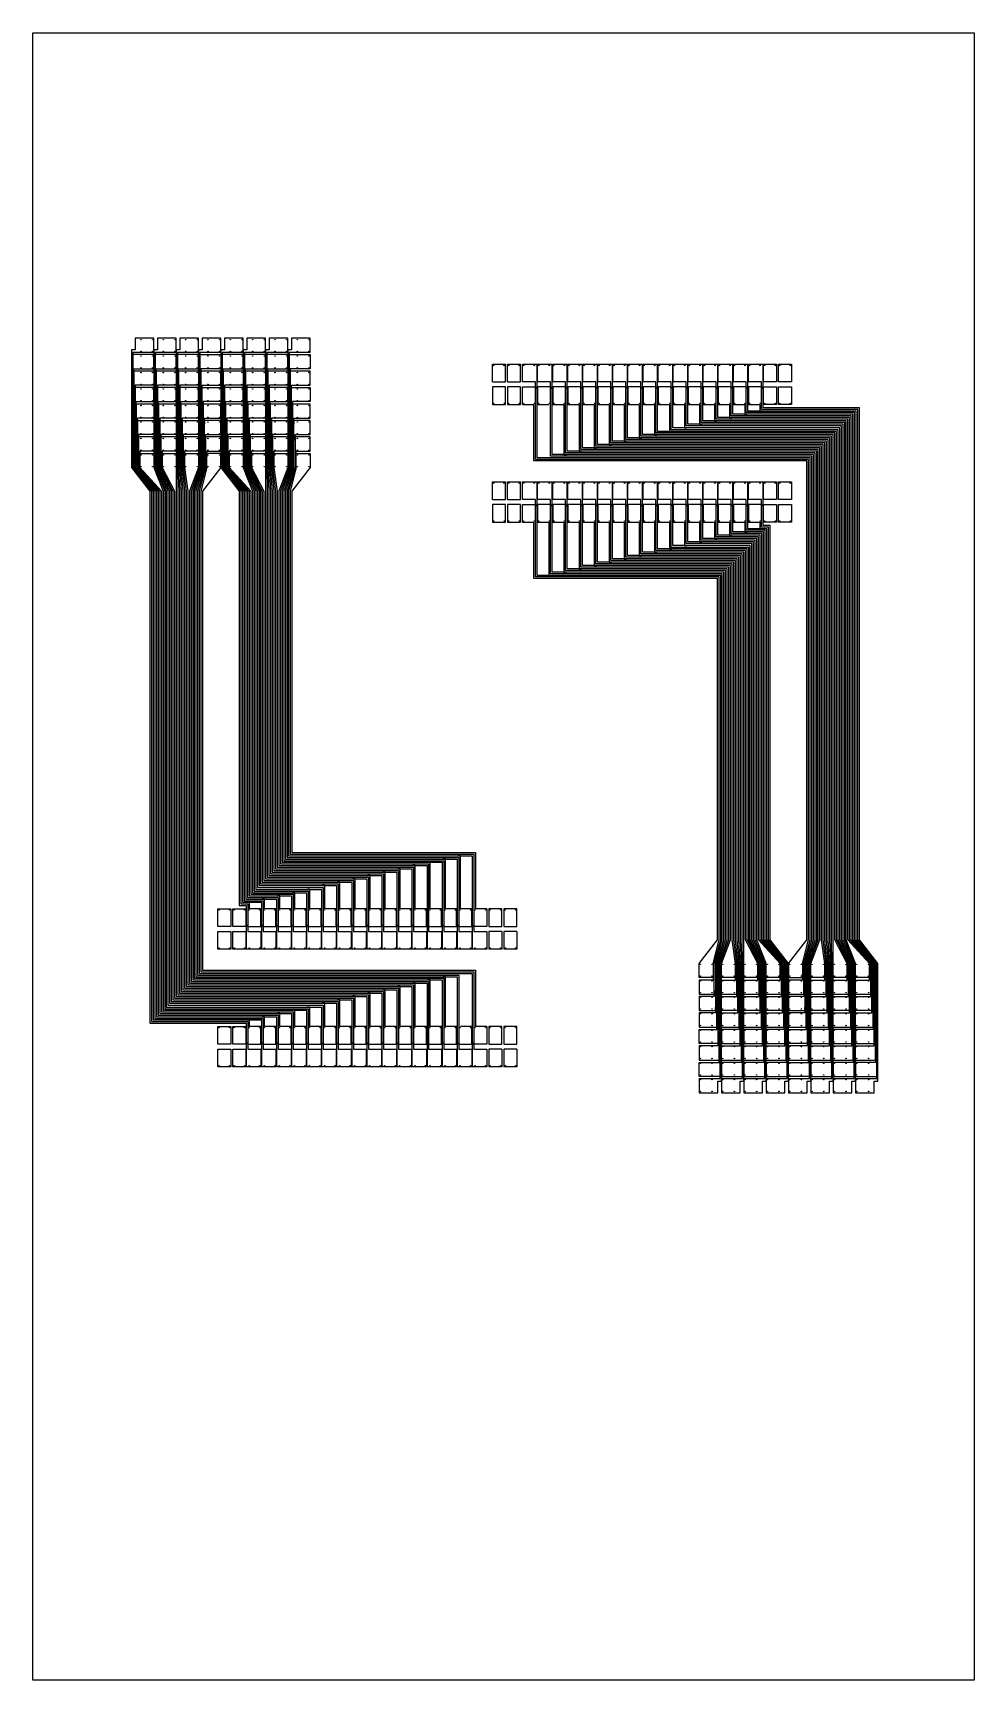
# Model space of a CAD drawing. Header units: inches. Extents: x 15.2 to 55.2, y 8.4 to 78.4.
import ezdxf

# ---------------------------------------------------------------- set-up
doc = ezdxf.new("R2010")
doc.units = ezdxf.units.IN
doc.header["$MEASUREMENT"] = 0
doc.layers.add('Foil', color=5, linetype='Continuous')

msp = doc.modelspace()

# ---------------------------------------------------------------- linework, layer by layer
at = {"layer": 'Foil'}
for p, q in [((15.208, 78.378), (55.208, 78.378)), ((15.208, 8.378), (15.208, 78.378)), ((55.208, 78.378), (55.208, 8.378)), ((20.347, 65.408), (19.547, 65.408)), ((19.547, 65.408), (19.547, 64.908)), ((20.347, 64.808), (20.347, 65.408)), ((21.297, 65.408), (20.497, 65.408)), ((20.497, 65.408), (20.497, 64.908)), ((21.297, 64.808), (21.297, 65.408)), ((22.247, 65.408), (21.447, 65.408)), ((21.447, 65.408), (21.447, 64.908)), ((22.247, 64.808), (22.247, 65.408)), ((23.197, 65.408), (22.397, 65.408)), ((22.397, 65.408), (22.397, 64.908)), ((23.197, 64.808), (23.197, 65.408)), ((24.147, 65.408), (23.347, 65.408)), ((23.347, 65.408), (23.347, 64.908)), ((24.147, 64.808), (24.147, 65.408)), ((25.097, 65.408), (24.297, 65.408)), ((24.297, 65.408), (24.297, 64.908)), ((25.097, 64.808), (25.097, 65.408)), ((26.047, 65.408), (25.247, 65.408)), ((25.247, 65.408), (25.247, 64.908)), ((26.047, 64.808), (26.047, 65.408)), ((26.997, 65.408), (26.197, 65.408)), ((26.197, 65.408), (26.197, 64.908)), ((26.997, 64.794), (26.997, 65.408)), ((19.547, 64.908), (19.397, 64.908)), ((19.397, 64.908), (19.397, 59.908)), ((20.347, 64.794), (19.447, 64.794)), ((19.447, 64.794), (19.447, 59.908)), ((20.347, 64.708), (19.447, 64.708)), ((19.447, 64.708), (19.447, 64.558)), ((20.497, 64.908), (20.347, 64.908)), ((20.347, 64.908), (20.347, 59.908)), ((20.347, 64.108), (20.347, 64.708)), ((21.297, 64.794), (20.397, 64.794)), ((20.397, 64.794), (20.397, 59.908)), ((21.297, 64.708), (20.397, 64.708)), ((20.397, 64.708), (20.397, 64.558)), ((21.447, 64.908), (21.297, 64.908)), ((21.297, 64.908), (21.297, 59.908)), ((21.297, 64.108), (21.297, 64.708)), ((22.247, 64.794), (21.347, 64.794)), ((21.347, 64.794), (21.347, 59.908)), ((22.247, 64.708), (21.347, 64.708)), ((21.347, 64.708), (21.347, 64.558)), ((22.397, 64.908), (22.247, 64.908)), ((22.247, 64.908), (22.247, 59.908)), ((22.247, 64.108), (22.247, 64.708)), ((23.197, 64.794), (22.297, 64.794)), ((22.297, 64.794), (22.297, 59.908)), ((22.297, 64.558), (22.297, 64.708)), ((22.297, 64.708), (23.197, 64.708)), ((23.347, 64.908), (23.197, 64.908)), ((23.197, 64.908), (23.197, 59.908)), ((23.197, 64.708), (23.197, 64.108)), ((24.147, 64.794), (23.247, 64.794)), ((23.247, 64.794), (23.247, 59.908)), ((24.147, 64.708), (23.247, 64.708)), ((23.247, 64.708), (23.247, 64.558)), ((24.297, 64.908), (24.147, 64.908)), ((24.147, 64.908), (24.147, 59.908)), ((24.147, 64.108), (24.147, 64.708)), ((25.097, 64.794), (24.197, 64.794)), ((24.197, 64.794), (24.197, 59.908)), ((25.097, 64.708), (24.197, 64.708)), ((24.197, 64.708), (24.197, 64.558)), ((25.247, 64.908), (25.097, 64.908)), ((25.097, 64.908), (25.097, 59.908)), ((25.097, 64.108), (25.097, 64.708)), ((26.047, 64.794), (25.147, 64.794)), ((25.147, 64.794), (25.147, 59.908)), ((26.047, 64.708), (25.147, 64.708)), ((25.147, 64.708), (25.147, 64.558)), ((26.197, 64.908), (26.047, 64.908)), ((26.047, 64.908), (26.047, 59.908)), ((26.047, 64.108), (26.047, 64.708)), ((26.997, 64.794), (26.097, 64.794)), ((26.097, 64.794), (26.097, 59.908)), ((26.097, 64.558), (26.097, 64.708)), ((26.097, 64.708), (26.997, 64.708)), ((26.997, 64.708), (26.997, 64.108)), ((19.497, 63.858), (19.497, 64.108)), ((19.497, 64.108), (20.347, 64.108)), ((20.347, 64.008), (19.497, 64.008)), ((19.497, 64.008), (19.497, 59.908)), ((20.347, 64.008), (20.347, 63.408)), ((20.447, 63.858), (20.447, 64.108)), ((20.447, 64.108), (21.297, 64.108)), ((21.297, 64.008), (20.447, 64.008)), ((20.447, 64.008), (20.447, 59.908)), ((21.297, 64.008), (21.297, 63.408)), ((21.397, 63.858), (21.397, 64.108)), ((21.397, 64.108), (22.247, 64.108)), ((22.247, 64.008), (21.397, 64.008)), ((21.397, 64.008), (21.397, 59.908)), ((22.247, 64.008), (22.247, 63.408)), ((23.197, 64.108), (22.347, 64.108)), ((22.347, 64.108), (22.347, 63.858)), ((23.197, 64.008), (22.347, 64.008)), ((22.347, 64.008), (22.347, 59.908)), ((23.197, 63.408), (23.197, 64.008)), ((23.297, 63.858), (23.297, 64.108)), ((23.297, 64.108), (24.147, 64.108)), ((24.147, 64.008), (23.297, 64.008)), ((23.297, 64.008), (23.297, 59.908)), ((24.147, 64.008), (24.147, 63.408)), ((24.247, 63.858), (24.247, 64.108)), ((24.247, 64.108), (25.097, 64.108)), ((25.097, 64.008), (24.247, 64.008)), ((24.247, 64.008), (24.247, 59.908)), ((25.097, 64.008), (25.097, 63.408)), ((25.197, 63.858), (25.197, 64.108)), ((25.197, 64.108), (26.047, 64.108)), ((26.047, 64.008), (25.197, 64.008)), ((25.197, 64.008), (25.197, 59.908)), ((26.047, 64.008), (26.047, 63.408)), ((26.997, 64.108), (26.147, 64.108)), ((26.147, 64.108), (26.147, 63.858)), ((26.997, 64.008), (26.147, 64.008)), ((26.147, 64.008), (26.147, 59.908)), ((26.997, 63.408), (26.997, 64.008)), ((34.739, 63.546), (34.739, 64.296)), ((34.739, 64.296), (35.289, 64.296)), ((35.289, 63.546), (35.289, 64.296)), ((35.379, 63.546), (35.379, 64.296)), ((35.379, 64.296), (35.929, 64.296)), ((35.929, 63.546), (35.929, 64.296)), ((36.019, 63.546), (36.019, 64.296)), ((36.019, 64.296), (36.639, 64.296)), ((36.639, 60.326), (36.639, 64.296)), ((36.659, 63.546), (36.659, 64.296)), ((36.659, 64.296), (37.279, 64.296)), ((37.279, 60.466), (37.279, 64.296)), ((37.299, 63.546), (37.299, 64.296)), ((37.299, 64.296), (37.919, 64.296)), ((37.919, 60.606), (37.919, 64.296)), ((37.939, 63.546), (37.939, 64.296)), ((37.939, 64.296), (38.559, 64.296)), ((38.559, 60.746), (38.559, 64.296)), ((38.579, 63.546), (38.579, 64.296)), ((38.579, 64.296), (39.199, 64.296)), ((39.199, 60.886), (39.199, 64.296)), ((39.219, 63.546), (39.219, 64.296)), ((39.219, 64.296), (39.839, 64.296)), ((39.839, 61.026), (39.839, 64.296)), ((39.859, 63.546), (39.859, 64.296)), ((39.859, 64.296), (40.479, 64.296)), ((40.479, 61.166), (40.479, 64.296)), ((40.499, 63.546), (40.499, 64.296)), ((40.499, 64.296), (41.119, 64.296)), ((41.119, 61.306), (41.119, 64.296)), ((41.139, 63.546), (41.139, 64.296)), ((41.139, 64.296), (41.759, 64.296)), ((41.759, 61.446), (41.759, 64.296)), ((41.779, 63.546), (41.779, 64.296)), ((41.779, 64.296), (42.399, 64.296)), ((42.399, 61.596), (42.399, 64.296)), ((42.419, 63.546), (42.419, 64.296)), ((42.419, 64.296), (43.039, 64.296)), ((43.039, 61.756), (43.039, 64.296)), ((43.059, 63.546), (43.059, 64.296)), ((43.059, 64.296), (43.679, 64.296)), ((43.679, 61.896), (43.679, 64.296)), ((43.699, 63.546), (43.699, 64.296)), ((43.699, 64.296), (44.319, 64.296)), ((44.319, 62.036), (44.319, 64.296)), ((44.339, 63.546), (44.339, 64.296)), ((44.339, 64.296), (44.959, 64.296)), ((44.959, 62.176), (44.959, 64.296)), ((44.979, 63.546), (44.979, 64.296)), ((44.979, 64.296), (45.599, 64.296)), ((45.599, 62.306), (45.599, 64.296)), ((45.619, 63.546), (45.619, 64.296)), ((45.619, 64.296), (46.239, 64.296)), ((46.239, 62.446), (46.239, 64.296)), ((46.259, 63.546), (46.259, 64.296)), ((46.259, 64.296), (46.809, 64.296)), ((46.809, 64.296), (46.809, 63.546)), ((46.899, 63.546), (46.899, 64.296)), ((46.899, 64.296), (47.449, 64.296)), ((47.449, 64.296), (47.449, 63.546)), ((20.347, 63.408), (19.547, 63.408)), ((19.547, 63.408), (19.547, 59.908)), ((20.347, 63.308), (19.547, 63.308)), ((19.547, 63.308), (19.547, 63.158)), ((20.347, 62.708), (20.347, 63.308)), ((21.297, 63.408), (20.497, 63.408)), ((20.497, 63.408), (20.497, 59.908)), ((21.297, 63.308), (20.497, 63.308)), ((20.497, 63.308), (20.497, 63.158)), ((21.297, 62.708), (21.297, 63.308)), ((22.247, 63.408), (21.447, 63.408)), ((21.447, 63.408), (21.447, 59.908)), ((22.247, 63.308), (21.447, 63.308)), ((21.447, 63.308), (21.447, 63.158)), ((22.247, 62.708), (22.247, 63.308)), ((22.397, 59.908), (22.397, 63.408)), ((22.397, 63.408), (23.197, 63.408)), ((22.397, 63.158), (22.397, 63.308)), ((22.397, 63.308), (23.197, 63.308)), ((23.197, 63.308), (23.197, 62.708)), ((24.147, 63.408), (23.347, 63.408)), ((23.347, 63.408), (23.347, 59.908)), ((24.147, 63.308), (23.347, 63.308)), ((23.347, 63.308), (23.347, 63.158)), ((24.147, 62.708), (24.147, 63.308)), ((25.097, 63.408), (24.297, 63.408)), ((24.297, 63.408), (24.297, 59.908)), ((25.097, 63.308), (24.297, 63.308)), ((24.297, 63.308), (24.297, 63.158)), ((25.097, 62.708), (25.097, 63.308)), ((26.047, 63.408), (25.247, 63.408)), ((25.247, 63.408), (25.247, 59.908)), ((26.047, 63.308), (25.247, 63.308)), ((25.247, 63.308), (25.247, 63.158)), ((26.047, 62.708), (26.047, 63.308)), ((26.197, 59.908), (26.197, 63.408)), ((26.197, 63.408), (26.997, 63.408)), ((26.197, 63.158), (26.197, 63.308)), ((26.197, 63.308), (26.997, 63.308)), ((26.997, 63.308), (26.997, 62.708)), ((34.739, 63.546), (35.289, 63.546)), ((35.289, 63.336), (34.739, 63.336)), ((34.739, 63.336), (34.739, 62.586)), ((35.289, 62.586), (35.289, 63.336)), ((35.379, 63.546), (35.929, 63.546)), ((35.929, 63.336), (35.379, 63.336)), ((35.379, 63.336), (35.379, 62.586)), ((35.929, 62.586), (35.929, 63.336)), ((36.569, 63.546), (36.019, 63.546)), ((36.019, 62.586), (36.019, 63.336)), ((36.019, 63.336), (36.569, 63.336)), ((36.569, 60.256), (36.569, 63.546)), ((36.569, 63.336), (36.569, 63.266)), ((37.209, 63.546), (36.659, 63.546)), ((37.209, 63.336), (36.659, 63.336)), ((36.659, 63.336), (36.659, 62.586)), ((37.209, 60.396), (37.209, 63.546)), ((37.209, 63.336), (37.209, 63.266)), ((37.849, 63.546), (37.299, 63.546)), ((37.849, 63.336), (37.299, 63.336)), ((37.299, 63.336), (37.299, 62.586)), ((37.849, 60.536), (37.849, 63.546)), ((37.849, 63.336), (37.849, 63.266)), ((38.489, 63.546), (37.939, 63.546)), ((38.489, 63.336), (37.939, 63.336)), ((37.939, 63.336), (37.939, 62.586)), ((38.489, 60.676), (38.489, 63.546)), ((38.489, 63.336), (38.489, 63.266)), ((39.129, 63.546), (38.579, 63.546)), ((39.129, 63.336), (38.579, 63.336)), ((38.579, 63.336), (38.579, 62.586)), ((39.129, 60.816), (39.129, 63.546)), ((39.129, 63.336), (39.129, 63.266)), ((39.769, 63.546), (39.219, 63.546)), ((39.769, 63.336), (39.219, 63.336)), ((39.219, 63.336), (39.219, 62.586)), ((39.769, 60.956), (39.769, 63.546)), ((39.769, 63.336), (39.769, 63.266)), ((40.409, 63.546), (39.859, 63.546)), ((40.409, 63.336), (39.859, 63.336)), ((39.859, 63.336), (39.859, 62.586)), ((40.409, 61.096), (40.409, 63.546)), ((40.409, 63.336), (40.409, 63.266)), ((41.049, 63.546), (40.499, 63.546)), ((41.049, 63.336), (40.499, 63.336)), ((40.499, 63.336), (40.499, 62.586)), ((41.049, 61.236), (41.049, 63.546)), ((41.049, 63.336), (41.049, 63.266)), ((41.689, 63.546), (41.139, 63.546)), ((41.689, 63.336), (41.139, 63.336)), ((41.139, 63.336), (41.139, 62.586)), ((41.689, 61.376), (41.689, 63.546)), ((41.689, 63.336), (41.689, 63.266)), ((42.329, 63.546), (41.779, 63.546)), ((42.329, 63.336), (41.779, 63.336)), ((41.779, 63.336), (41.779, 62.586)), ((42.329, 61.516), (42.329, 63.546)), ((42.329, 63.336), (42.329, 63.266)), ((42.969, 63.546), (42.419, 63.546)), ((42.969, 63.336), (42.419, 63.336)), ((42.419, 63.336), (42.419, 62.586)), ((42.969, 61.676), (42.969, 63.546)), ((42.969, 63.336), (42.969, 63.266)), ((43.609, 63.546), (43.059, 63.546)), ((43.609, 63.336), (43.059, 63.336)), ((43.059, 63.336), (43.059, 62.586)), ((43.609, 61.826), (43.609, 63.546)), ((43.609, 63.336), (43.609, 63.266)), ((44.249, 63.546), (43.699, 63.546)), ((44.249, 63.336), (43.699, 63.336)), ((43.699, 63.336), (43.699, 62.586)), ((44.249, 61.966), (44.249, 63.546)), ((44.249, 63.336), (44.249, 63.266)), ((44.889, 63.546), (44.339, 63.546)), ((44.889, 63.336), (44.339, 63.336)), ((44.339, 63.336), (44.339, 62.586)), ((44.889, 62.106), (44.889, 63.546)), ((44.889, 63.336), (44.889, 63.266)), ((45.529, 63.546), (44.979, 63.546)), ((45.529, 63.336), (44.979, 63.336)), ((44.979, 63.336), (44.979, 62.586)), ((45.529, 62.246), (45.529, 63.546)), ((45.529, 63.336), (45.529, 63.266)), ((46.169, 63.546), (45.619, 63.546)), ((46.169, 63.336), (45.619, 63.336)), ((45.619, 63.336), (45.619, 62.586)), ((46.169, 62.376), (46.169, 63.546)), ((46.169, 63.336), (46.169, 63.266)), ((46.809, 63.546), (46.259, 63.546)), ((46.259, 63.336), (46.809, 63.336)), ((46.259, 62.586), (46.259, 63.336)), ((46.809, 63.336), (46.809, 62.586)), ((47.449, 63.546), (46.899, 63.546)), ((46.899, 63.336), (47.449, 63.336)), ((46.899, 62.586), (46.899, 63.336)), ((47.449, 63.336), (47.449, 62.586)), ((19.597, 62.458), (19.597, 62.708)), ((19.597, 62.708), (20.347, 62.708)), ((20.347, 62.608), (19.597, 62.608)), ((19.597, 62.608), (19.597, 59.908)), ((20.347, 62.608), (20.347, 62.008)), ((20.547, 62.458), (20.547, 62.708)), ((20.547, 62.708), (21.297, 62.708)), ((21.297, 62.608), (20.547, 62.608)), ((20.547, 62.608), (20.547, 59.908)), ((21.297, 62.608), (21.297, 62.008)), ((21.497, 62.458), (21.497, 62.708)), ((21.497, 62.708), (22.247, 62.708)), ((22.247, 62.608), (21.497, 62.608)), ((21.497, 62.608), (21.497, 59.908)), ((22.247, 62.608), (22.247, 62.008)), ((23.197, 62.708), (22.447, 62.708)), ((22.447, 62.708), (22.447, 62.458)), ((23.197, 62.608), (22.447, 62.608)), ((22.447, 62.608), (22.447, 59.908)), ((23.197, 62.008), (23.197, 62.608)), ((23.397, 62.458), (23.397, 62.708)), ((23.397, 62.708), (24.147, 62.708)), ((24.147, 62.608), (23.397, 62.608)), ((23.397, 62.608), (23.397, 59.908)), ((24.147, 62.608), (24.147, 62.008)), ((24.347, 62.458), (24.347, 62.708)), ((24.347, 62.708), (25.097, 62.708)), ((25.097, 62.608), (24.347, 62.608)), ((24.347, 62.608), (24.347, 59.908)), ((25.097, 62.608), (25.097, 62.008)), ((25.297, 62.458), (25.297, 62.708)), ((25.297, 62.708), (26.047, 62.708)), ((26.047, 62.608), (25.297, 62.608)), ((25.297, 62.608), (25.297, 59.908)), ((26.047, 62.608), (26.047, 62.008)), ((26.997, 62.708), (26.247, 62.708)), ((26.247, 62.708), (26.247, 62.458)), ((26.997, 62.608), (26.247, 62.608)), ((26.247, 62.608), (26.247, 59.908)), ((26.997, 62.008), (26.997, 62.608)), ((34.739, 62.586), (35.289, 62.586)), ((35.379, 62.586), (35.929, 62.586)), ((36.019, 62.586), (36.499, 62.586)), ((36.499, 60.186), (36.499, 62.586)), ((36.659, 62.586), (37.139, 62.586)), ((37.299, 62.586), (37.779, 62.586)), ((37.779, 62.586), (37.779, 60.466)), ((37.939, 62.586), (38.419, 62.586)), ((38.419, 62.586), (38.419, 60.606)), ((38.579, 62.586), (39.059, 62.586)), ((39.059, 62.586), (39.059, 60.746)), ((39.219, 62.586), (39.699, 62.586)), ((39.699, 62.586), (39.699, 60.886)), ((39.859, 62.586), (40.339, 62.586)), ((40.339, 62.586), (40.339, 61.026)), ((40.499, 62.586), (40.979, 62.586)), ((40.979, 62.586), (40.979, 61.166)), ((41.139, 62.586), (41.619, 62.586)), ((41.619, 62.586), (41.619, 61.306)), ((41.779, 62.586), (42.259, 62.586)), ((42.259, 62.586), (42.259, 61.446)), ((42.419, 62.586), (42.899, 62.586)), ((42.899, 62.586), (42.899, 61.596)), ((43.059, 62.586), (43.539, 62.586)), ((43.539, 62.586), (43.539, 61.756)), ((43.699, 62.586), (44.179, 62.586)), ((44.179, 62.586), (44.179, 61.896)), ((44.339, 62.586), (44.819, 62.586)), ((44.819, 62.586), (44.819, 62.036)), ((44.979, 62.586), (45.459, 62.586)), ((45.459, 62.586), (45.459, 62.176)), ((50.199, 62.306), (45.599, 62.306)), ((45.619, 62.586), (46.099, 62.586)), ((46.099, 62.586), (46.099, 62.306)), ((46.099, 62.306), (46.199, 62.306)), ((50.269, 62.376), (46.169, 62.376)), ((50.339, 62.446), (46.239, 62.446)), ((46.809, 62.586), (46.259, 62.586)), ((47.449, 62.586), (46.899, 62.586)), ((50.199, 60.186), (50.199, 62.306)), ((50.269, 60.186), (50.269, 62.376)), ((50.339, 60.186), (50.339, 62.446)), ((20.347, 62.008), (19.647, 62.008)), ((19.647, 62.008), (19.647, 59.908)), ((19.647, 61.758), (19.647, 61.908)), ((19.647, 61.908), (20.347, 61.908)), ((20.347, 61.908), (20.347, 61.308)), ((21.297, 62.008), (20.597, 62.008)), ((20.597, 62.008), (20.597, 59.908)), ((20.597, 61.758), (20.597, 61.908)), ((20.597, 61.908), (21.297, 61.908)), ((21.297, 61.908), (21.297, 61.308)), ((22.247, 62.008), (21.547, 62.008)), ((21.547, 62.008), (21.547, 59.908)), ((21.547, 61.758), (21.547, 61.908)), ((21.547, 61.908), (22.247, 61.908)), ((22.247, 61.908), (22.247, 61.308)), ((22.497, 59.908), (22.497, 62.008)), ((22.497, 62.008), (23.197, 62.008)), ((23.197, 61.908), (22.497, 61.908)), ((22.497, 61.908), (22.497, 61.758)), ((23.197, 61.308), (23.197, 61.908)), ((24.147, 62.008), (23.447, 62.008)), ((23.447, 62.008), (23.447, 59.908)), ((23.447, 61.758), (23.447, 61.908)), ((23.447, 61.908), (24.147, 61.908)), ((24.147, 61.908), (24.147, 61.308)), ((25.097, 62.008), (24.397, 62.008)), ((24.397, 62.008), (24.397, 59.908)), ((24.397, 61.758), (24.397, 61.908)), ((24.397, 61.908), (25.097, 61.908)), ((25.097, 61.908), (25.097, 61.308)), ((26.047, 62.008), (25.347, 62.008)), ((25.347, 62.008), (25.347, 59.908)), ((25.347, 61.758), (25.347, 61.908)), ((25.347, 61.908), (26.047, 61.908)), ((26.047, 61.908), (26.047, 61.308)), ((26.297, 59.908), (26.297, 62.008)), ((26.297, 62.008), (26.997, 62.008)), ((26.997, 61.908), (26.297, 61.908)), ((26.297, 61.908), (26.297, 61.758)), ((26.997, 61.308), (26.997, 61.908)), ((49.569, 61.676), (42.969, 61.676)), ((49.639, 61.756), (43.039, 61.756)), ((43.539, 61.756), (43.639, 61.756)), ((49.709, 61.826), (43.609, 61.826)), ((49.779, 61.896), (43.679, 61.896)), ((44.179, 61.896), (44.279, 61.896)), ((49.849, 61.966), (44.249, 61.966)), ((49.919, 62.036), (44.319, 62.036)), ((44.819, 62.036), (44.919, 62.036)), ((49.989, 62.106), (44.889, 62.106)), ((50.059, 62.176), (44.959, 62.176)), ((45.459, 62.176), (45.559, 62.176)), ((50.129, 62.246), (45.529, 62.246)), ((49.569, 60.186), (49.569, 61.676)), ((49.639, 60.186), (49.639, 61.756)), ((49.709, 60.186), (49.709, 61.826)), ((49.779, 60.186), (49.779, 61.896)), ((49.849, 60.186), (49.849, 61.966)), ((49.919, 60.186), (49.919, 62.036)), ((49.989, 60.186), (49.989, 62.106)), ((50.059, 60.186), (50.059, 62.176)), ((50.129, 60.186), (50.129, 62.246)), ((20.347, 61.308), (19.697, 61.308)), ((19.697, 61.308), (19.697, 61.058)), ((20.347, 61.208), (19.697, 61.208)), ((19.697, 61.208), (19.697, 59.908)), ((20.347, 61.208), (20.347, 60.608)), ((21.297, 61.308), (20.647, 61.308)), ((20.647, 61.308), (20.647, 61.058)), ((21.297, 61.208), (20.647, 61.208)), ((20.647, 61.208), (20.647, 59.908)), ((21.297, 61.208), (21.297, 60.608)), ((22.247, 61.308), (21.597, 61.308)), ((21.597, 61.308), (21.597, 61.058)), ((22.247, 61.208), (21.597, 61.208)), ((21.597, 61.208), (21.597, 59.908)), ((22.247, 61.208), (22.247, 60.608)), ((22.547, 61.058), (22.547, 61.308)), ((22.547, 61.308), (23.197, 61.308)), ((23.197, 61.208), (22.547, 61.208)), ((22.547, 61.208), (22.547, 59.908)), ((23.197, 60.608), (23.197, 61.208)), ((24.147, 61.308), (23.497, 61.308)), ((23.497, 61.308), (23.497, 61.058)), ((24.147, 61.208), (23.497, 61.208)), ((23.497, 61.208), (23.497, 59.908)), ((24.147, 61.208), (24.147, 60.608)), ((25.097, 61.308), (24.447, 61.308)), ((24.447, 61.308), (24.447, 61.058)), ((25.097, 61.208), (24.447, 61.208)), ((24.447, 61.208), (24.447, 59.908)), ((25.097, 61.208), (25.097, 60.608)), ((26.047, 61.308), (25.397, 61.308)), ((25.397, 61.308), (25.397, 61.058)), ((26.047, 61.208), (25.397, 61.208)), ((25.397, 61.208), (25.397, 59.908)), ((26.047, 61.208), (26.047, 60.608)), ((26.347, 61.058), (26.347, 61.308)), ((26.347, 61.308), (26.997, 61.308)), ((26.997, 61.208), (26.347, 61.208)), ((26.347, 61.208), (26.347, 59.908)), ((26.997, 60.608), (26.997, 61.208)), ((48.869, 60.956), (39.769, 60.956)), ((48.939, 61.026), (39.839, 61.026)), ((40.339, 61.026), (40.439, 61.026)), ((49.009, 61.096), (40.409, 61.096)), ((49.079, 61.166), (40.479, 61.166)), ((40.979, 61.166), (41.079, 61.166)), ((49.149, 61.236), (41.049, 61.236)), ((49.219, 61.306), (41.119, 61.306)), ((41.619, 61.306), (41.719, 61.306)), ((49.289, 61.376), (41.689, 61.376)), ((49.359, 61.446), (41.759, 61.446)), ((42.259, 61.446), (42.359, 61.446)), ((49.429, 61.516), (42.329, 61.516)), ((49.499, 61.596), (42.399, 61.596)), ((42.899, 61.596), (42.999, 61.596)), ((48.869, 60.186), (48.869, 60.956)), ((48.939, 60.186), (48.939, 61.026)), ((49.009, 60.186), (49.009, 61.096)), ((49.079, 60.186), (49.079, 61.166)), ((49.149, 60.186), (49.149, 61.236)), ((49.219, 60.186), (49.219, 61.306)), ((49.289, 60.186), (49.289, 61.376)), ((49.359, 60.186), (49.359, 61.446)), ((49.429, 60.186), (49.429, 61.516)), ((49.499, 60.186), (49.499, 61.596)), ((20.347, 60.608), (19.747, 60.608)), ((19.747, 60.608), (19.747, 59.908)), ((19.747, 60.358), (19.747, 60.508)), ((19.747, 60.508), (20.347, 60.508)), ((20.347, 60.508), (20.347, 60.358)), ((21.297, 60.608), (20.697, 60.608)), ((20.697, 60.608), (20.697, 59.908)), ((20.697, 60.358), (20.697, 60.508)), ((20.697, 60.508), (21.297, 60.508)), ((21.297, 60.508), (21.297, 60.358)), ((22.247, 60.608), (21.647, 60.608)), ((21.647, 60.608), (21.647, 59.908)), ((21.647, 60.358), (21.647, 60.508)), ((21.647, 60.508), (22.247, 60.508)), ((22.247, 60.508), (22.247, 60.358)), ((22.597, 59.908), (22.597, 60.608)), ((22.597, 60.608), (23.197, 60.608)), ((23.197, 60.508), (22.597, 60.508)), ((22.597, 60.508), (22.597, 60.358)), ((23.197, 59.908), (23.197, 60.508)), ((24.147, 60.608), (23.547, 60.608)), ((23.547, 60.608), (23.547, 59.908)), ((23.547, 60.358), (23.547, 60.508)), ((23.547, 60.508), (24.147, 60.508)), ((24.147, 60.508), (24.147, 60.358)), ((25.097, 60.608), (24.497, 60.608)), ((24.497, 60.608), (24.497, 59.908)), ((24.497, 60.358), (24.497, 60.508)), ((24.497, 60.508), (25.097, 60.508)), ((25.097, 60.508), (25.097, 60.358)), ((26.047, 60.608), (25.447, 60.608)), ((25.447, 60.608), (25.447, 59.908)), ((25.447, 60.358), (25.447, 60.508)), ((25.447, 60.508), (26.047, 60.508)), ((26.047, 60.508), (26.047, 60.358)), ((26.397, 59.908), (26.397, 60.608)), ((26.397, 60.608), (26.997, 60.608)), ((26.397, 60.358), (26.397, 60.508)), ((26.397, 60.508), (26.997, 60.508)), ((26.997, 60.508), (26.997, 59.908)), ((48.169, 60.256), (36.569, 60.256)), ((48.239, 60.326), (36.639, 60.326)), ((48.309, 60.396), (37.209, 60.396)), ((48.379, 60.466), (37.279, 60.466)), ((37.779, 60.466), (37.879, 60.466)), ((48.449, 60.536), (37.849, 60.536)), ((48.519, 60.606), (37.919, 60.606)), ((38.419, 60.606), (38.519, 60.606)), ((48.589, 60.676), (38.489, 60.676)), ((48.659, 60.746), (38.559, 60.746)), ((39.059, 60.746), (39.159, 60.746)), ((48.729, 60.816), (39.129, 60.816)), ((48.799, 60.886), (39.199, 60.886)), ((39.699, 60.886), (39.799, 60.886)), ((48.169, 60.186), (48.169, 60.256)), ((48.239, 60.186), (48.239, 60.326)), ((48.309, 60.186), (48.309, 60.396)), ((48.379, 60.186), (48.379, 60.466)), ((48.449, 60.186), (48.449, 60.536)), ((48.519, 60.186), (48.519, 60.606)), ((48.589, 60.186), (48.589, 60.676)), ((48.659, 60.186), (48.659, 60.746)), ((48.729, 60.186), (48.729, 60.816)), ((48.799, 60.186), (48.799, 60.886)), ((19.397, 59.908), (20.177, 58.908)), ((19.447, 59.908), (20.247, 58.908)), ((19.497, 59.908), (20.317, 58.908)), ((19.547, 59.908), (20.387, 58.908)), ((19.597, 59.908), (20.457, 58.908)), ((19.647, 59.908), (20.527, 58.908)), ((19.697, 59.908), (20.597, 58.908)), ((19.747, 59.908), (20.667, 58.908)), ((20.347, 59.908), (20.737, 58.908)), ((20.397, 59.908), (20.807, 58.908)), ((20.447, 59.908), (20.877, 58.908)), ((20.497, 59.908), (20.947, 58.908)), ((20.547, 59.908), (21.017, 58.908)), ((20.597, 59.908), (21.087, 58.908)), ((20.647, 59.908), (21.157, 58.908)), ((20.697, 59.908), (21.227, 58.908)), ((21.297, 59.908), (21.297, 58.908)), ((21.347, 59.908), (21.367, 58.908)), ((21.397, 59.908), (21.437, 58.908)), ((21.447, 59.908), (21.507, 58.908)), ((21.497, 59.908), (21.577, 58.908)), ((21.547, 59.908), (21.647, 58.908)), ((21.597, 59.908), (21.717, 58.908)), ((21.647, 59.908), (21.787, 58.908)), ((22.247, 59.908), (21.857, 58.908)), ((22.297, 59.908), (21.927, 58.908)), ((22.347, 59.908), (21.997, 58.908)), ((22.397, 59.908), (22.067, 58.908)), ((22.447, 59.908), (22.137, 58.908)), ((22.497, 59.908), (22.207, 58.908)), ((22.547, 59.908), (22.277, 58.908)), ((22.597, 59.908), (22.347, 58.908)), ((23.197, 59.908), (22.417, 58.908)), ((23.197, 59.908), (23.977, 58.908)), ((23.247, 59.908), (24.047, 58.908)), ((23.297, 59.908), (24.117, 58.908)), ((23.347, 59.908), (24.187, 58.908)), ((23.397, 59.908), (24.257, 58.908)), ((23.447, 59.908), (24.327, 58.908)), ((23.497, 59.908), (24.397, 58.908)), ((23.547, 59.908), (24.467, 58.908)), ((24.147, 59.908), (24.537, 58.908)), ((24.197, 59.908), (24.607, 58.908)), ((24.247, 59.908), (24.677, 58.908)), ((24.297, 59.908), (24.747, 58.908)), ((24.347, 59.908), (24.817, 58.908)), ((24.397, 59.908), (24.887, 58.908)), ((24.447, 59.908), (24.957, 58.908)), ((24.497, 59.908), (25.027, 58.908)), ((25.097, 59.908), (25.097, 58.908)), ((25.147, 59.908), (25.167, 58.908)), ((25.197, 59.908), (25.237, 58.908)), ((25.247, 59.908), (25.307, 58.908)), ((25.297, 59.908), (25.377, 58.908)), ((25.347, 59.908), (25.447, 58.908)), ((25.397, 59.908), (25.517, 58.908)), ((25.447, 59.908), (25.587, 58.908)), ((26.047, 59.908), (25.657, 58.908)), ((26.097, 59.908), (25.727, 58.908)), ((26.147, 59.908), (25.797, 58.908)), ((26.197, 59.908), (25.867, 58.908)), ((26.247, 59.908), (25.937, 58.908)), ((26.297, 59.908), (26.007, 58.908)), ((26.347, 59.908), (26.077, 58.908)), ((26.397, 59.908), (26.147, 58.908)), ((26.997, 59.908), (26.217, 58.908)), ((48.099, 60.186), (36.499, 60.186)), ((48.099, 39.829), (48.099, 60.186)), ((48.169, 39.829), (48.169, 60.186)), ((48.239, 39.829), (48.239, 60.186)), ((48.309, 39.829), (48.309, 60.186)), ((48.379, 39.829), (48.379, 60.186)), ((48.449, 39.829), (48.449, 60.186)), ((48.519, 39.829), (48.519, 60.186)), ((48.589, 39.829), (48.589, 60.186)), ((48.659, 39.829), (48.659, 60.186)), ((48.729, 39.829), (48.729, 60.186)), ((48.799, 39.829), (48.799, 60.186)), ((48.869, 39.829), (48.869, 60.186)), ((48.939, 39.829), (48.939, 60.186)), ((49.009, 39.829), (49.009, 60.186)), ((49.079, 39.829), (49.079, 60.186)), ((49.149, 39.829), (49.149, 60.186)), ((49.219, 39.829), (49.219, 60.186)), ((49.289, 39.829), (49.289, 60.186)), ((49.359, 39.829), (49.359, 60.186)), ((49.429, 39.829), (49.429, 60.186)), ((49.499, 39.829), (49.499, 60.186)), ((49.569, 39.829), (49.569, 60.186)), ((49.639, 39.829), (49.639, 60.186)), ((49.709, 39.829), (49.709, 60.186)), ((49.779, 39.829), (49.779, 60.186)), ((49.849, 39.829), (49.849, 60.186)), ((49.919, 39.829), (49.919, 60.186)), ((49.989, 39.829), (49.989, 60.186)), ((50.059, 39.829), (50.059, 60.186)), ((50.129, 39.829), (50.129, 60.186)), ((50.199, 39.829), (50.199, 60.186)), ((50.269, 39.829), (50.269, 60.186)), ((50.339, 39.829), (50.339, 60.186)), ((20.177, 58.908), (20.177, 38.55)), ((20.247, 58.908), (20.247, 38.55)), ((20.317, 58.908), (20.317, 38.55)), ((20.387, 58.908), (20.387, 38.55)), ((20.457, 58.908), (20.457, 38.55)), ((20.527, 58.908), (20.527, 38.55)), ((20.597, 58.908), (20.597, 38.55)), ((20.667, 58.908), (20.667, 38.55)), ((20.737, 58.908), (20.737, 38.55)), ((20.807, 58.908), (20.807, 38.55)), ((20.877, 58.908), (20.877, 38.55)), ((20.947, 58.908), (20.947, 38.55)), ((21.017, 58.908), (21.017, 38.55)), ((21.087, 58.908), (21.087, 38.55)), ((21.157, 58.908), (21.157, 38.55)), ((21.227, 58.908), (21.227, 38.55)), ((21.297, 58.908), (21.297, 38.55)), ((21.367, 58.908), (21.367, 38.55)), ((21.437, 58.908), (21.437, 38.55)), ((21.507, 58.908), (21.507, 38.55)), ((21.577, 58.908), (21.577, 38.55)), ((21.647, 58.908), (21.647, 38.55)), ((21.717, 58.908), (21.717, 38.55)), ((21.787, 58.908), (21.787, 38.55)), ((21.857, 58.908), (21.857, 38.55)), ((21.927, 58.908), (21.927, 38.55)), ((21.997, 58.908), (21.997, 38.55)), ((22.067, 58.908), (22.067, 38.55)), ((22.137, 58.908), (22.137, 38.55)), ((22.207, 58.908), (22.207, 38.55)), ((22.277, 58.908), (22.277, 38.55)), ((22.347, 58.908), (22.347, 38.55)), ((22.417, 58.908), (22.417, 38.55)), ((23.977, 58.908), (23.977, 43.55)), ((24.047, 58.908), (24.047, 43.55)), ((24.117, 58.908), (24.117, 43.55)), ((24.187, 58.908), (24.187, 43.55)), ((24.257, 58.908), (24.257, 43.55)), ((24.327, 58.908), (24.327, 43.55)), ((24.397, 58.908), (24.397, 43.55)), ((24.467, 58.908), (24.467, 43.55)), ((24.537, 58.908), (24.537, 43.55)), ((24.607, 58.908), (24.607, 43.55)), ((24.677, 58.908), (24.677, 43.55)), ((24.747, 58.908), (24.747, 43.55)), ((24.817, 58.908), (24.817, 43.55)), ((24.887, 58.908), (24.887, 43.55)), ((24.957, 58.908), (24.957, 43.55)), ((25.027, 58.908), (25.027, 43.55)), ((25.097, 58.908), (25.097, 43.55)), ((25.167, 58.908), (25.167, 43.55)), ((25.237, 58.908), (25.237, 43.55)), ((25.307, 58.908), (25.307, 43.55)), ((25.377, 58.908), (25.377, 43.55)), ((25.447, 58.908), (25.447, 43.55)), ((25.517, 58.908), (25.517, 43.55)), ((25.587, 58.908), (25.587, 43.55)), ((25.657, 58.908), (25.657, 43.55)), ((25.727, 58.908), (25.727, 43.55)), ((25.797, 58.908), (25.797, 43.55)), ((25.867, 58.908), (25.867, 43.55)), ((25.937, 58.908), (25.937, 43.55)), ((26.007, 58.908), (26.007, 43.55)), ((26.077, 58.908), (26.077, 43.55)), ((26.147, 58.908), (26.147, 43.55)), ((26.217, 58.908), (26.217, 43.55)), ((34.739, 58.546), (34.739, 59.296)), ((34.739, 59.296), (35.289, 59.296)), ((35.289, 58.546), (35.289, 59.296)), ((35.379, 58.546), (35.379, 59.296)), ((35.379, 59.296), (35.929, 59.296)), ((35.929, 58.546), (35.929, 59.296)), ((36.019, 58.546), (36.019, 59.296)), ((36.019, 59.296), (36.639, 59.296)), ((36.639, 55.326), (36.639, 59.296)), ((36.659, 58.546), (36.659, 59.296)), ((36.659, 59.296), (37.279, 59.296)), ((37.279, 55.466), (37.279, 59.296)), ((37.299, 58.546), (37.299, 59.296)), ((37.299, 59.296), (37.919, 59.296)), ((37.919, 55.606), (37.919, 59.296)), ((37.939, 58.546), (37.939, 59.296)), ((37.939, 59.296), (38.559, 59.296)), ((38.559, 55.746), (38.559, 59.296)), ((38.579, 58.546), (38.579, 59.296)), ((38.579, 59.296), (39.199, 59.296)), ((39.199, 55.886), (39.199, 59.296)), ((39.219, 58.546), (39.219, 59.296)), ((39.219, 59.296), (39.839, 59.296)), ((39.839, 56.026), (39.839, 59.296)), ((39.859, 58.546), (39.859, 59.296)), ((39.859, 59.296), (40.479, 59.296)), ((40.479, 56.166), (40.479, 59.296)), ((40.499, 58.546), (40.499, 59.296)), ((40.499, 59.296), (41.119, 59.296)), ((41.119, 56.306), (41.119, 59.296)), ((41.139, 58.546), (41.139, 59.296)), ((41.139, 59.296), (41.759, 59.296)), ((41.759, 56.446), (41.759, 59.296)), ((41.779, 58.546), (41.779, 59.296)), ((41.779, 59.296), (42.399, 59.296)), ((42.399, 56.596), (42.399, 59.296)), ((42.419, 58.546), (42.419, 59.296)), ((42.419, 59.296), (43.039, 59.296)), ((43.039, 56.756), (43.039, 59.296)), ((43.059, 58.546), (43.059, 59.296)), ((43.059, 59.296), (43.679, 59.296)), ((43.679, 56.896), (43.679, 59.296)), ((43.699, 58.546), (43.699, 59.296)), ((43.699, 59.296), (44.319, 59.296)), ((44.319, 57.036), (44.319, 59.296)), ((44.339, 58.546), (44.339, 59.296)), ((44.339, 59.296), (44.959, 59.296)), ((44.959, 57.176), (44.959, 59.296)), ((44.979, 58.546), (44.979, 59.296)), ((44.979, 59.296), (45.599, 59.296)), ((45.599, 57.306), (45.599, 59.296)), ((45.619, 58.546), (45.619, 59.296)), ((45.619, 59.296), (46.239, 59.296)), ((46.239, 57.446), (46.239, 59.296)), ((46.259, 58.546), (46.259, 59.296)), ((46.259, 59.296), (46.809, 59.296)), ((46.809, 59.296), (46.809, 58.546)), ((46.899, 58.546), (46.899, 59.296)), ((46.899, 59.296), (47.449, 59.296)), ((47.449, 59.296), (47.449, 58.546)), ((34.739, 58.546), (35.289, 58.546)), ((35.289, 58.336), (34.739, 58.336)), ((34.739, 58.336), (34.739, 57.586)), ((35.289, 57.586), (35.289, 58.336)), ((35.379, 58.546), (35.929, 58.546)), ((35.929, 58.336), (35.379, 58.336)), ((35.379, 58.336), (35.379, 57.586)), ((35.929, 57.586), (35.929, 58.336)), ((36.569, 58.546), (36.019, 58.546)), ((36.019, 57.586), (36.019, 58.336)), ((36.019, 58.336), (36.569, 58.336)), ((36.569, 55.256), (36.569, 58.546)), ((36.569, 58.336), (36.569, 58.266)), ((37.209, 58.546), (36.659, 58.546)), ((37.209, 58.336), (36.659, 58.336)), ((36.659, 58.336), (36.659, 57.586)), ((37.209, 55.396), (37.209, 58.546)), ((37.209, 58.336), (37.209, 58.266)), ((37.849, 58.546), (37.299, 58.546)), ((37.849, 58.336), (37.299, 58.336)), ((37.299, 58.336), (37.299, 57.586)), ((37.849, 55.536), (37.849, 58.546)), ((37.849, 58.336), (37.849, 58.266)), ((38.489, 58.546), (37.939, 58.546)), ((38.489, 58.336), (37.939, 58.336)), ((37.939, 58.336), (37.939, 57.586)), ((38.489, 55.676), (38.489, 58.546)), ((38.489, 58.336), (38.489, 58.266)), ((39.129, 58.546), (38.579, 58.546)), ((39.129, 58.336), (38.579, 58.336)), ((38.579, 58.336), (38.579, 57.586)), ((39.129, 55.816), (39.129, 58.546)), ((39.129, 58.336), (39.129, 58.266)), ((39.769, 58.546), (39.219, 58.546)), ((39.769, 58.336), (39.219, 58.336)), ((39.219, 58.336), (39.219, 57.586)), ((39.769, 55.956), (39.769, 58.546)), ((39.769, 58.336), (39.769, 58.266)), ((40.409, 58.546), (39.859, 58.546)), ((40.409, 58.336), (39.859, 58.336)), ((39.859, 58.336), (39.859, 57.586)), ((40.409, 56.096), (40.409, 58.546)), ((40.409, 58.336), (40.409, 58.266)), ((41.049, 58.546), (40.499, 58.546)), ((41.049, 58.336), (40.499, 58.336)), ((40.499, 58.336), (40.499, 57.586)), ((41.049, 56.236), (41.049, 58.546)), ((41.049, 58.336), (41.049, 58.266)), ((41.689, 58.546), (41.139, 58.546)), ((41.689, 58.336), (41.139, 58.336)), ((41.139, 58.336), (41.139, 57.586)), ((41.689, 56.376), (41.689, 58.546)), ((41.689, 58.336), (41.689, 58.266)), ((42.329, 58.546), (41.779, 58.546)), ((42.329, 58.336), (41.779, 58.336)), ((41.779, 58.336), (41.779, 57.586)), ((42.329, 56.516), (42.329, 58.546)), ((42.329, 58.336), (42.329, 58.266)), ((42.969, 58.546), (42.419, 58.546)), ((42.969, 58.336), (42.419, 58.336)), ((42.419, 58.336), (42.419, 57.586)), ((42.969, 56.676), (42.969, 58.546)), ((42.969, 58.336), (42.969, 58.266)), ((43.609, 58.546), (43.059, 58.546)), ((43.609, 58.336), (43.059, 58.336)), ((43.059, 58.336), (43.059, 57.586)), ((43.609, 56.826), (43.609, 58.546)), ((43.609, 58.336), (43.609, 58.266)), ((44.249, 58.546), (43.699, 58.546)), ((44.249, 58.336), (43.699, 58.336)), ((43.699, 58.336), (43.699, 57.586)), ((44.249, 56.966), (44.249, 58.546)), ((44.249, 58.336), (44.249, 58.266)), ((44.889, 58.546), (44.339, 58.546)), ((44.889, 58.336), (44.339, 58.336)), ((44.339, 58.336), (44.339, 57.586)), ((44.889, 57.106), (44.889, 58.546)), ((44.889, 58.336), (44.889, 58.266)), ((45.529, 58.546), (44.979, 58.546)), ((45.529, 58.336), (44.979, 58.336)), ((44.979, 58.336), (44.979, 57.586)), ((45.529, 57.246), (45.529, 58.546)), ((45.529, 58.336), (45.529, 58.266)), ((46.169, 58.546), (45.619, 58.546)), ((46.169, 58.336), (45.619, 58.336)), ((45.619, 58.336), (45.619, 57.586)), ((46.169, 57.376), (46.169, 58.546)), ((46.169, 58.336), (46.169, 58.266)), ((46.809, 58.546), (46.259, 58.546)), ((46.259, 58.336), (46.809, 58.336)), ((46.259, 57.586), (46.259, 58.336)), ((46.809, 58.336), (46.809, 57.586)), ((47.449, 58.546), (46.899, 58.546)), ((46.899, 58.336), (47.449, 58.336)), ((46.899, 57.586), (46.899, 58.336)), ((47.449, 58.336), (47.449, 57.586)), ((34.739, 57.586), (35.289, 57.586)), ((35.379, 57.586), (35.929, 57.586)), ((36.019, 57.586), (36.499, 57.586)), ((36.499, 55.186), (36.499, 57.586)), ((36.659, 57.586), (37.139, 57.586)), ((37.139, 57.586), (37.139, 55.326)), ((37.299, 57.586), (37.779, 57.586)), ((37.779, 57.586), (37.779, 55.466)), ((37.939, 57.586), (38.419, 57.586)), ((38.419, 57.586), (38.419, 55.606)), ((38.579, 57.586), (39.059, 57.586)), ((39.059, 57.586), (39.059, 55.746)), ((39.219, 57.586), (39.699, 57.586)), ((39.699, 57.586), (39.699, 55.886)), ((39.859, 57.586), (40.339, 57.586)), ((40.339, 57.586), (40.339, 56.026)), ((40.499, 57.586), (40.979, 57.586)), ((40.979, 57.586), (40.979, 56.166)), ((41.139, 57.586), (41.619, 57.586)), ((41.619, 57.586), (41.619, 56.306)), ((41.779, 57.586), (42.259, 57.586)), ((42.259, 57.586), (42.259, 56.446)), ((42.419, 57.586), (42.899, 57.586)), ((42.899, 57.586), (42.899, 56.596)), ((43.059, 57.586), (43.539, 57.586)), ((43.539, 57.586), (43.539, 56.756)), ((43.699, 57.586), (44.179, 57.586)), ((44.179, 57.586), (44.179, 56.896)), ((44.339, 57.586), (44.819, 57.586)), ((44.819, 57.586), (44.819, 57.036)), ((44.979, 57.586), (45.459, 57.586)), ((45.459, 57.586), (45.459, 57.176)), ((45.619, 57.586), (46.099, 57.586)), ((46.099, 57.586), (46.099, 57.306)), ((46.539, 57.446), (46.239, 57.446)), ((46.809, 57.586), (46.259, 57.586)), ((46.539, 55.186), (46.539, 57.446)), ((47.449, 57.586), (46.899, 57.586)), ((45.839, 56.756), (43.039, 56.756)), ((43.539, 56.756), (43.639, 56.756)), ((45.909, 56.826), (43.609, 56.826)), ((45.979, 56.896), (43.679, 56.896)), ((44.179, 56.896), (44.279, 56.896)), ((46.049, 56.966), (44.249, 56.966)), ((46.119, 57.036), (44.319, 57.036)), ((44.819, 57.036), (44.919, 57.036)), ((46.189, 57.106), (44.889, 57.106)), ((46.259, 57.176), (44.959, 57.176)), ((45.459, 57.176), (45.559, 57.176)), ((46.329, 57.246), (45.529, 57.246)), ((46.399, 57.306), (45.599, 57.306)), ((45.839, 55.186), (45.839, 56.756)), ((45.909, 55.186), (45.909, 56.826)), ((45.979, 55.186), (45.979, 56.896)), ((46.049, 55.186), (46.049, 56.966)), ((46.099, 57.306), (46.199, 57.306)), ((46.119, 55.186), (46.119, 57.036)), ((46.469, 57.376), (46.169, 57.376)), ((46.189, 55.186), (46.189, 57.106)), ((46.259, 55.186), (46.259, 57.176)), ((46.329, 55.186), (46.329, 57.246)), ((46.399, 55.186), (46.399, 57.306)), ((46.469, 55.186), (46.469, 57.376)), ((45.139, 56.026), (39.839, 56.026)), ((40.339, 56.026), (40.439, 56.026)), ((45.209, 56.096), (40.409, 56.096)), ((45.279, 56.166), (40.479, 56.166)), ((40.979, 56.166), (41.079, 56.166)), ((45.349, 56.236), (41.049, 56.236)), ((45.419, 56.306), (41.119, 56.306)), ((41.619, 56.306), (41.719, 56.306)), ((45.489, 56.376), (41.689, 56.376)), ((45.559, 56.446), (41.759, 56.446)), ((42.259, 56.446), (42.359, 56.446)), ((45.629, 56.516), (42.329, 56.516)), ((45.699, 56.596), (42.399, 56.596)), ((42.899, 56.596), (42.999, 56.596)), ((45.769, 56.676), (42.969, 56.676)), ((45.139, 55.186), (45.139, 56.026)), ((45.209, 55.186), (45.209, 56.096)), ((45.279, 55.186), (45.279, 56.166)), ((45.349, 55.186), (45.349, 56.236)), ((45.419, 55.186), (45.419, 56.306)), ((45.489, 55.186), (45.489, 56.376)), ((45.559, 55.186), (45.559, 56.446)), ((45.629, 55.186), (45.629, 56.516)), ((45.699, 55.186), (45.699, 56.596)), ((45.769, 55.186), (45.769, 56.676)), ((44.439, 55.326), (36.639, 55.326)), ((37.139, 55.326), (37.239, 55.326)), ((44.509, 55.396), (37.209, 55.396)), ((44.579, 55.466), (37.279, 55.466)), ((37.779, 55.466), (37.879, 55.466)), ((44.649, 55.536), (37.849, 55.536)), ((44.719, 55.606), (37.919, 55.606)), ((38.419, 55.606), (38.519, 55.606)), ((44.789, 55.676), (38.489, 55.676)), ((44.859, 55.746), (38.559, 55.746)), ((39.059, 55.746), (39.159, 55.746)), ((44.929, 55.816), (39.129, 55.816)), ((44.999, 55.886), (39.199, 55.886)), ((39.699, 55.886), (39.799, 55.886)), ((45.069, 55.956), (39.769, 55.956)), ((44.439, 55.186), (44.439, 55.326)), ((44.509, 55.186), (44.509, 55.396)), ((44.579, 55.186), (44.579, 55.466)), ((44.649, 55.186), (44.649, 55.536)), ((44.719, 55.186), (44.719, 55.606)), ((44.789, 55.186), (44.789, 55.676)), ((44.859, 55.186), (44.859, 55.746)), ((44.929, 55.186), (44.929, 55.816)), ((44.999, 55.186), (44.999, 55.886)), ((45.069, 55.186), (45.069, 55.956)), ((44.299, 55.186), (36.499, 55.186)), ((44.369, 55.256), (36.569, 55.256)), ((44.299, 39.829), (44.299, 55.186)), ((44.369, 55.186), (44.369, 55.256)), ((44.369, 39.829), (44.369, 55.186)), ((44.439, 39.829), (44.439, 55.186)), ((44.509, 39.829), (44.509, 55.186)), ((44.579, 39.829), (44.579, 55.186)), ((44.649, 39.829), (44.649, 55.186)), ((44.719, 39.829), (44.719, 55.186)), ((44.789, 39.829), (44.789, 55.186)), ((44.859, 39.829), (44.859, 55.186)), ((44.929, 39.829), (44.929, 55.186)), ((44.999, 39.829), (44.999, 55.186)), ((45.069, 39.829), (45.069, 55.186)), ((45.139, 39.829), (45.139, 55.186)), ((45.209, 39.829), (45.209, 55.186)), ((45.279, 39.829), (45.279, 55.186)), ((45.349, 39.829), (45.349, 55.186)), ((45.419, 39.829), (45.419, 55.186)), ((45.489, 39.829), (45.489, 55.186)), ((45.559, 39.829), (45.559, 55.186)), ((45.629, 39.829), (45.629, 55.186)), ((45.699, 39.829), (45.699, 55.186)), ((45.769, 39.829), (45.769, 55.186)), ((45.839, 39.829), (45.839, 55.186)), ((45.909, 39.829), (45.909, 55.186)), ((45.979, 39.829), (45.979, 55.186)), ((46.049, 39.829), (46.049, 55.186)), ((46.119, 39.829), (46.119, 55.186)), ((46.189, 39.829), (46.189, 55.186)), ((46.259, 39.829), (46.259, 55.186)), ((46.329, 39.829), (46.329, 55.186)), ((46.399, 39.829), (46.399, 55.186)), ((46.469, 39.829), (46.469, 55.186)), ((46.539, 39.829), (46.539, 55.186)), ((23.977, 43.55), (23.977, 41.29)), ((24.047, 43.55), (24.047, 41.36)), ((24.117, 43.55), (24.117, 41.43)), ((24.187, 43.55), (24.187, 41.49)), ((24.257, 43.55), (24.257, 41.56)), ((24.327, 43.55), (24.327, 41.63)), ((24.397, 43.55), (24.397, 41.7)), ((24.467, 43.55), (24.467, 41.77)), ((24.537, 43.55), (24.537, 41.84)), ((24.607, 43.55), (24.607, 41.91)), ((24.677, 43.55), (24.677, 41.98)), ((24.747, 43.55), (24.747, 42.06)), ((24.817, 43.55), (24.817, 42.14)), ((24.887, 43.55), (24.887, 42.22)), ((24.957, 43.55), (24.957, 42.29)), ((25.027, 43.55), (25.027, 42.36)), ((25.097, 43.55), (25.097, 42.43)), ((25.167, 43.55), (25.167, 42.5)), ((25.237, 43.55), (25.237, 42.57)), ((25.307, 43.55), (25.307, 42.64)), ((25.377, 43.55), (25.377, 42.71)), ((25.447, 43.55), (25.447, 42.78)), ((25.517, 43.55), (25.517, 42.85)), ((25.587, 43.55), (25.587, 42.92)), ((25.657, 43.55), (25.657, 42.99)), ((25.727, 43.55), (25.727, 43.06)), ((25.797, 43.55), (25.797, 43.13)), ((25.867, 43.55), (25.867, 43.2)), ((25.937, 43.55), (25.937, 43.27)), ((26.007, 43.55), (26.007, 43.34)), ((26.077, 43.55), (26.077, 43.41)), ((26.077, 43.41), (33.877, 43.41)), ((26.147, 43.55), (26.147, 43.48)), ((26.147, 43.48), (33.947, 43.48)), ((26.217, 43.55), (34.017, 43.55)), ((33.377, 43.41), (33.277, 43.41)), ((33.377, 41.15), (33.377, 43.41)), ((33.877, 43.41), (33.877, 39.44)), ((33.947, 43.48), (33.947, 40.19)), ((34.017, 43.55), (34.017, 41.15)), ((25.377, 42.71), (30.677, 42.71)), ((25.447, 42.78), (30.747, 42.78)), ((25.517, 42.85), (31.317, 42.85)), ((25.587, 42.92), (31.387, 42.92)), ((25.657, 42.99), (31.957, 42.99)), ((25.727, 43.06), (32.027, 43.06)), ((25.797, 43.13), (32.597, 43.13)), ((25.867, 43.2), (32.667, 43.2)), ((25.937, 43.27), (33.237, 43.27)), ((26.007, 43.34), (33.307, 43.34)), ((30.177, 42.71), (30.077, 42.71)), ((30.177, 41.15), (30.177, 42.71)), ((30.677, 42.71), (30.677, 39.44)), ((30.817, 42.85), (30.717, 42.85)), ((30.747, 42.78), (30.747, 40.19)), ((30.817, 41.15), (30.817, 42.85)), ((31.317, 42.85), (31.317, 39.44)), ((31.457, 42.99), (31.357, 42.99)), ((31.387, 42.92), (31.387, 40.19)), ((31.457, 41.15), (31.457, 42.99)), ((31.957, 42.99), (31.957, 39.44)), ((32.097, 43.13), (31.997, 43.13)), ((32.027, 43.06), (32.027, 40.19)), ((32.097, 41.15), (32.097, 43.13)), ((32.597, 43.13), (32.597, 39.44)), ((32.737, 43.27), (32.637, 43.27)), ((32.667, 43.2), (32.667, 40.19)), ((32.737, 41.15), (32.737, 43.27)), ((33.237, 43.27), (33.237, 39.44)), ((33.307, 43.34), (33.307, 40.19)), ((24.747, 42.06), (27.547, 42.06)), ((24.817, 42.14), (28.117, 42.14)), ((24.887, 42.22), (28.187, 42.22)), ((24.957, 42.29), (28.757, 42.29)), ((25.027, 42.36), (28.827, 42.36)), ((25.097, 42.43), (29.397, 42.43)), ((25.167, 42.5), (29.467, 42.5)), ((25.237, 42.57), (30.037, 42.57)), ((25.307, 42.64), (30.107, 42.64)), ((27.617, 42.14), (27.517, 42.14)), ((27.547, 42.06), (27.547, 40.19)), ((27.617, 41.15), (27.617, 42.14)), ((28.117, 42.14), (28.117, 39.44)), ((28.257, 42.29), (28.157, 42.29)), ((28.187, 42.22), (28.187, 40.19)), ((28.257, 41.15), (28.257, 42.29)), ((28.757, 42.29), (28.757, 39.44)), ((28.897, 42.43), (28.797, 42.43)), ((28.827, 42.36), (28.827, 40.19)), ((28.897, 41.15), (28.897, 42.43)), ((29.397, 42.43), (29.397, 39.44)), ((29.537, 42.57), (29.437, 42.57)), ((29.467, 42.5), (29.467, 40.19)), ((29.537, 41.15), (29.537, 42.57)), ((30.037, 42.57), (30.037, 39.44)), ((30.107, 42.64), (30.107, 40.19)), ((24.047, 41.36), (24.347, 41.36)), ((24.117, 41.43), (24.917, 41.43)), ((24.187, 41.49), (24.987, 41.49)), ((24.257, 41.56), (25.557, 41.56)), ((24.417, 41.43), (24.317, 41.43)), ((24.327, 41.63), (25.627, 41.63)), ((24.347, 41.36), (24.347, 40.19)), ((24.397, 41.7), (26.197, 41.7)), ((24.417, 41.15), (24.417, 41.43)), ((24.467, 41.77), (26.267, 41.77)), ((24.537, 41.84), (26.837, 41.84)), ((24.607, 41.91), (26.907, 41.91)), ((24.677, 41.98), (27.477, 41.98)), ((24.917, 41.43), (24.917, 39.44)), ((25.057, 41.56), (24.957, 41.56)), ((24.987, 41.49), (24.987, 40.19)), ((25.057, 41.15), (25.057, 41.56)), ((25.557, 41.56), (25.557, 39.44)), ((25.697, 41.7), (25.597, 41.7)), ((25.627, 41.63), (25.627, 40.19)), ((25.697, 41.15), (25.697, 41.7)), ((26.197, 41.7), (26.197, 39.44)), ((26.337, 41.84), (26.237, 41.84)), ((26.267, 41.77), (26.267, 40.19)), ((26.337, 41.15), (26.337, 41.84)), ((26.837, 41.84), (26.837, 39.44)), ((26.977, 41.98), (26.877, 41.98)), ((26.907, 41.91), (26.907, 40.19)), ((26.977, 41.15), (26.977, 41.98)), ((27.477, 41.98), (27.477, 39.44)), ((23.067, 40.4), (23.067, 41.15)), ((23.067, 41.15), (23.617, 41.15)), ((23.617, 41.15), (23.617, 40.4)), ((23.707, 40.4), (23.707, 41.15)), ((23.707, 41.15), (24.257, 41.15)), ((23.977, 41.29), (24.277, 41.29)), ((24.257, 41.15), (24.257, 40.4)), ((24.277, 41.29), (24.277, 39.44)), ((24.897, 41.15), (24.417, 41.15)), ((24.897, 40.4), (24.897, 41.15)), ((25.537, 41.15), (25.057, 41.15)), ((25.537, 40.4), (25.537, 41.15)), ((26.177, 41.15), (25.697, 41.15)), ((26.177, 40.4), (26.177, 41.15)), ((26.817, 41.15), (26.337, 41.15)), ((26.817, 40.4), (26.817, 41.15)), ((27.457, 41.15), (26.977, 41.15)), ((27.457, 40.4), (27.457, 41.15)), ((28.097, 41.15), (27.617, 41.15)), ((28.097, 40.4), (28.097, 41.15)), ((28.737, 41.15), (28.257, 41.15)), ((28.737, 40.4), (28.737, 41.15)), ((29.377, 41.15), (28.897, 41.15)), ((29.377, 40.4), (29.377, 41.15)), ((30.017, 41.15), (29.537, 41.15)), ((30.017, 40.4), (30.017, 41.15)), ((30.657, 41.15), (30.177, 41.15)), ((30.657, 40.4), (30.657, 41.15)), ((31.297, 41.15), (30.817, 41.15)), ((31.297, 40.4), (31.297, 41.15)), ((31.937, 41.15), (31.457, 41.15)), ((31.937, 40.4), (31.937, 41.15)), ((32.577, 41.15), (32.097, 41.15)), ((32.577, 40.4), (32.577, 41.15)), ((33.217, 41.15), (32.737, 41.15)), ((33.217, 40.4), (33.217, 41.15)), ((33.857, 41.15), (33.377, 41.15)), ((33.857, 40.4), (33.857, 41.15)), ((34.497, 41.15), (34.017, 41.15)), ((34.497, 41.15), (34.497, 40.4)), ((35.137, 41.15), (34.587, 41.15)), ((34.587, 41.15), (34.587, 40.4)), ((35.137, 40.4), (35.137, 41.15)), ((35.777, 41.15), (35.227, 41.15)), ((35.227, 41.15), (35.227, 40.4)), ((35.777, 40.4), (35.777, 41.15)), ((23.617, 40.4), (23.067, 40.4)), ((23.067, 39.44), (23.067, 40.19)), ((23.067, 40.19), (23.617, 40.19)), ((23.617, 40.19), (23.617, 39.44)), ((24.257, 40.4), (23.707, 40.4)), ((23.707, 39.44), (23.707, 40.19)), ((23.707, 40.19), (24.257, 40.19)), ((24.257, 40.19), (24.257, 39.44)), ((24.347, 40.4), (24.347, 40.47)), ((24.347, 40.4), (24.897, 40.4)), ((24.347, 40.19), (24.897, 40.19)), ((24.897, 40.19), (24.897, 39.44)), ((24.987, 40.4), (24.987, 40.47)), ((24.987, 40.4), (25.537, 40.4)), ((24.987, 40.19), (25.537, 40.19)), ((25.537, 40.19), (25.537, 39.44)), ((25.627, 40.4), (25.627, 40.47)), ((25.627, 40.4), (26.177, 40.4)), ((25.627, 40.19), (26.177, 40.19)), ((26.177, 40.19), (26.177, 39.44)), ((26.267, 40.4), (26.267, 40.47)), ((26.267, 40.4), (26.817, 40.4)), ((26.267, 40.19), (26.817, 40.19)), ((26.817, 40.19), (26.817, 39.44)), ((26.907, 40.4), (26.907, 40.47)), ((26.907, 40.4), (27.457, 40.4)), ((26.907, 40.19), (27.457, 40.19)), ((27.457, 40.19), (27.457, 39.44)), ((27.547, 40.4), (27.547, 40.47)), ((27.547, 40.4), (28.097, 40.4)), ((27.547, 40.19), (28.097, 40.19)), ((28.097, 40.19), (28.097, 39.44)), ((28.187, 40.4), (28.187, 40.47)), ((28.187, 40.4), (28.737, 40.4)), ((28.187, 40.19), (28.737, 40.19)), ((28.737, 40.19), (28.737, 39.44)), ((28.827, 40.4), (28.827, 40.47)), ((28.827, 40.4), (29.377, 40.4)), ((28.827, 40.19), (29.377, 40.19)), ((29.377, 40.19), (29.377, 39.44)), ((29.467, 40.4), (29.467, 40.47)), ((29.467, 40.4), (30.017, 40.4)), ((29.467, 40.19), (30.017, 40.19)), ((30.017, 40.19), (30.017, 39.44)), ((30.107, 40.4), (30.107, 40.47)), ((30.107, 40.4), (30.657, 40.4)), ((30.107, 40.19), (30.657, 40.19)), ((30.657, 40.19), (30.657, 39.44)), ((30.747, 40.4), (30.747, 40.47)), ((30.747, 40.4), (31.297, 40.4)), ((30.747, 40.19), (31.297, 40.19)), ((31.297, 40.19), (31.297, 39.44)), ((31.387, 40.4), (31.387, 40.47)), ((31.387, 40.4), (31.937, 40.4)), ((31.387, 40.19), (31.937, 40.19)), ((31.937, 40.19), (31.937, 39.44)), ((32.027, 40.4), (32.027, 40.47)), ((32.027, 40.4), (32.577, 40.4)), ((32.027, 40.19), (32.577, 40.19)), ((32.577, 40.19), (32.577, 39.44)), ((32.667, 40.4), (32.667, 40.47)), ((32.667, 40.4), (33.217, 40.4)), ((32.667, 40.19), (33.217, 40.19)), ((33.217, 40.19), (33.217, 39.44)), ((33.307, 40.4), (33.307, 40.47)), ((33.307, 40.4), (33.857, 40.4)), ((33.307, 40.19), (33.857, 40.19)), ((33.857, 40.19), (33.857, 39.44)), ((33.947, 40.4), (33.947, 40.47)), ((34.497, 40.4), (33.947, 40.4)), ((33.947, 40.19), (34.497, 40.19)), ((34.497, 40.19), (34.497, 39.44)), ((34.587, 40.4), (35.137, 40.4)), ((35.137, 40.19), (34.587, 40.19)), ((34.587, 40.19), (34.587, 39.44)), ((35.137, 40.19), (35.137, 39.44)), ((35.227, 40.4), (35.777, 40.4)), ((35.777, 40.19), (35.227, 40.19)), ((35.227, 40.19), (35.227, 39.44)), ((35.777, 40.19), (35.777, 39.44)), ((23.617, 39.44), (23.067, 39.44)), ((24.257, 39.44), (23.707, 39.44)), ((24.897, 39.44), (24.277, 39.44)), ((25.537, 39.44), (24.917, 39.44)), ((26.177, 39.44), (25.557, 39.44)), ((26.817, 39.44), (26.197, 39.44)), ((27.457, 39.44), (26.837, 39.44)), ((28.097, 39.44), (27.477, 39.44)), ((28.737, 39.44), (28.117, 39.44)), ((29.377, 39.44), (28.757, 39.44)), ((30.017, 39.44), (29.397, 39.44)), ((30.657, 39.44), (30.037, 39.44)), ((31.297, 39.44), (30.677, 39.44)), ((31.937, 39.44), (31.317, 39.44)), ((32.577, 39.44), (31.957, 39.44)), ((33.217, 39.44), (32.597, 39.44)), ((33.857, 39.44), (33.237, 39.44)), ((34.497, 39.44), (33.877, 39.44)), ((35.137, 39.44), (34.587, 39.44)), ((35.777, 39.44), (35.227, 39.44)), ((43.519, 38.829), (44.299, 39.829)), ((44.119, 38.829), (44.369, 39.829)), ((44.169, 38.829), (44.439, 39.829)), ((44.219, 38.829), (44.509, 39.829)), ((44.269, 38.829), (44.579, 39.829)), ((44.319, 38.829), (44.649, 39.829)), ((44.369, 38.829), (44.719, 39.829)), ((44.419, 38.829), (44.789, 39.829)), ((44.469, 38.829), (44.859, 39.829)), ((45.069, 38.829), (44.929, 39.829)), ((45.119, 38.829), (44.999, 39.829)), ((45.169, 38.829), (45.069, 39.829)), ((45.219, 38.829), (45.139, 39.829)), ((45.269, 38.829), (45.209, 39.829)), ((45.319, 38.829), (45.279, 39.829)), ((45.369, 38.829), (45.349, 39.829)), ((45.419, 38.829), (45.419, 39.829)), ((46.019, 38.829), (45.489, 39.829)), ((46.069, 38.829), (45.559, 39.829)), ((46.119, 38.829), (45.629, 39.829)), ((46.169, 38.829), (45.699, 39.829)), ((46.219, 38.829), (45.769, 39.829)), ((46.269, 38.829), (45.839, 39.829)), ((46.319, 38.829), (45.909, 39.829)), ((46.369, 38.829), (45.979, 39.829)), ((46.969, 38.829), (46.049, 39.829)), ((47.019, 38.829), (46.119, 39.829)), ((47.069, 38.829), (46.189, 39.829)), ((47.119, 38.829), (46.259, 39.829)), ((47.169, 38.829), (46.329, 39.829)), ((47.219, 38.829), (46.399, 39.829)), ((47.269, 38.829), (46.469, 39.829)), ((47.319, 38.829), (46.539, 39.829)), ((47.319, 38.829), (48.099, 39.829)), ((47.919, 38.829), (48.169, 39.829)), ((47.969, 38.829), (48.239, 39.829)), ((48.019, 38.829), (48.309, 39.829)), ((48.069, 38.829), (48.379, 39.829)), ((48.119, 38.829), (48.449, 39.829)), ((48.169, 38.829), (48.519, 39.829)), ((48.219, 38.829), (48.589, 39.829)), ((48.269, 38.829), (48.659, 39.829)), ((48.869, 38.829), (48.729, 39.829)), ((48.919, 38.829), (48.799, 39.829)), ((48.969, 38.829), (48.869, 39.829)), ((49.019, 38.829), (48.939, 39.829)), ((49.069, 38.829), (49.009, 39.829)), ((49.119, 38.829), (49.079, 39.829)), ((49.169, 38.829), (49.149, 39.829)), ((49.219, 38.829), (49.219, 39.829)), ((49.819, 38.829), (49.289, 39.829)), ((49.869, 38.829), (49.359, 39.829)), ((49.919, 38.829), (49.429, 39.829)), ((49.969, 38.829), (49.499, 39.829)), ((50.019, 38.829), (49.569, 39.829)), ((50.069, 38.829), (49.639, 39.829)), ((50.119, 38.829), (49.709, 39.829)), ((50.169, 38.829), (49.779, 39.829)), ((50.769, 38.829), (49.849, 39.829)), ((50.819, 38.829), (49.919, 39.829)), ((50.869, 38.829), (49.989, 39.829)), ((50.919, 38.829), (50.059, 39.829)), ((50.969, 38.829), (50.129, 39.829)), ((51.019, 38.829), (50.199, 39.829)), ((51.069, 38.829), (50.269, 39.829)), ((51.119, 38.829), (50.339, 39.829)), ((20.177, 38.55), (20.177, 36.29)), ((20.247, 38.55), (20.247, 36.36)), ((20.317, 38.55), (20.317, 36.43)), ((20.387, 38.55), (20.387, 36.49)), ((20.457, 38.55), (20.457, 36.56)), ((20.527, 38.55), (20.527, 36.63)), ((20.597, 38.55), (20.597, 36.7)), ((20.667, 38.55), (20.667, 36.77)), ((20.737, 38.55), (20.737, 36.84)), ((20.807, 38.55), (20.807, 36.91)), ((20.877, 38.55), (20.877, 36.98)), ((20.947, 38.55), (20.947, 37.06)), ((21.017, 38.55), (21.017, 37.14)), ((21.087, 38.55), (21.087, 37.22)), ((21.157, 38.55), (21.157, 37.29)), ((21.227, 38.55), (21.227, 37.36)), ((21.297, 38.55), (21.297, 37.43)), ((21.367, 38.55), (21.367, 37.5)), ((21.437, 38.55), (21.437, 37.57)), ((21.507, 38.55), (21.507, 37.64)), ((21.577, 38.55), (21.577, 37.71)), ((21.647, 38.55), (21.647, 37.78)), ((21.717, 38.55), (21.717, 37.85)), ((21.787, 38.55), (21.787, 37.92)), ((21.857, 38.55), (21.857, 37.99)), ((21.927, 38.55), (21.927, 38.06)), ((21.997, 38.55), (21.997, 38.13)), ((22.067, 38.55), (22.067, 38.2)), ((22.137, 38.55), (22.137, 38.27)), ((22.207, 38.55), (22.207, 38.34)), ((22.277, 38.55), (22.277, 38.41)), ((22.347, 38.55), (22.347, 38.48)), ((22.417, 38.55), (34.017, 38.55)), ((34.017, 38.55), (34.017, 36.15)), ((43.519, 38.229), (43.519, 38.829)), ((44.119, 38.829), (44.119, 38.129)), ((44.169, 37.529), (44.169, 38.829)), ((44.219, 38.829), (44.219, 36.729)), ((44.269, 36.129), (44.269, 38.829)), ((44.319, 38.829), (44.319, 35.329)), ((44.369, 34.729), (44.369, 38.829)), ((44.419, 33.942), (44.419, 38.829)), ((44.469, 33.829), (44.469, 38.829)), ((45.069, 38.129), (45.069, 38.829)), ((45.119, 37.529), (45.119, 38.829)), ((45.169, 36.729), (45.169, 38.829)), ((45.219, 36.129), (45.219, 38.829)), ((45.269, 35.329), (45.269, 38.829)), ((45.319, 34.729), (45.319, 38.829)), ((45.369, 33.942), (45.369, 38.829)), ((45.419, 33.829), (45.419, 38.829)), ((46.019, 38.129), (46.019, 38.829)), ((46.069, 37.529), (46.069, 38.829)), ((46.119, 36.729), (46.119, 38.829)), ((46.169, 36.129), (46.169, 38.829)), ((46.219, 35.329), (46.219, 38.829)), ((46.269, 34.729), (46.269, 38.829)), ((46.319, 33.942), (46.319, 38.829)), ((46.369, 33.829), (46.369, 38.829)), ((46.969, 38.129), (46.969, 38.829)), ((47.019, 37.529), (47.019, 38.829)), ((47.069, 36.729), (47.069, 38.829)), ((47.119, 36.129), (47.119, 38.829)), ((47.169, 35.329), (47.169, 38.829)), ((47.219, 34.729), (47.219, 38.829)), ((47.269, 33.942), (47.269, 38.829)), ((47.319, 33.829), (47.319, 38.829)), ((47.319, 38.829), (47.319, 38.229)), ((47.919, 38.829), (47.919, 38.129)), ((47.969, 37.529), (47.969, 38.829)), ((48.019, 38.829), (48.019, 36.729)), ((48.069, 36.129), (48.069, 38.829)), ((48.119, 38.829), (48.119, 35.329)), ((48.169, 34.729), (48.169, 38.829)), ((48.219, 33.942), (48.219, 38.829)), ((48.269, 33.829), (48.269, 38.829)), ((48.869, 38.129), (48.869, 38.829)), ((48.919, 37.529), (48.919, 38.829)), ((48.969, 36.729), (48.969, 38.829)), ((49.019, 36.129), (49.019, 38.829)), ((49.069, 35.329), (49.069, 38.829)), ((49.119, 34.729), (49.119, 38.829)), ((49.169, 33.942), (49.169, 38.829)), ((49.219, 33.829), (49.219, 38.829)), ((49.819, 38.129), (49.819, 38.829)), ((49.869, 37.529), (49.869, 38.829)), ((49.919, 36.729), (49.919, 38.829)), ((49.969, 36.129), (49.969, 38.829)), ((50.019, 35.329), (50.019, 38.829)), ((50.069, 34.729), (50.069, 38.829)), ((50.119, 33.942), (50.119, 38.829)), ((50.169, 33.829), (50.169, 38.829)), ((50.769, 38.129), (50.769, 38.829)), ((50.819, 37.529), (50.819, 38.829)), ((50.869, 36.729), (50.869, 38.829)), ((50.919, 36.129), (50.919, 38.829)), ((50.969, 35.329), (50.969, 38.829)), ((51.019, 34.729), (51.019, 38.829)), ((51.069, 33.942), (51.069, 38.829)), ((51.119, 33.829), (51.119, 38.829)), ((21.717, 37.85), (31.317, 37.85)), ((21.787, 37.92), (31.387, 37.92)), ((21.857, 37.99), (31.957, 37.99)), ((21.927, 38.06), (32.027, 38.06)), ((21.997, 38.13), (32.597, 38.13)), ((22.067, 38.2), (32.667, 38.2)), ((22.137, 38.27), (33.237, 38.27)), ((22.207, 38.34), (33.307, 38.34)), ((22.277, 38.41), (33.877, 38.41)), ((22.347, 38.48), (33.947, 38.48)), ((30.817, 37.85), (30.717, 37.85)), ((30.817, 36.15), (30.817, 37.85)), ((31.317, 37.85), (31.317, 34.44)), ((31.457, 37.99), (31.357, 37.99)), ((31.387, 37.92), (31.387, 35.19)), ((31.457, 36.15), (31.457, 37.99)), ((31.957, 37.99), (31.957, 34.44)), ((32.097, 38.13), (31.997, 38.13)), ((32.027, 38.06), (32.027, 35.19)), ((32.097, 36.15), (32.097, 38.13)), ((32.597, 38.13), (32.597, 34.44)), ((32.737, 38.27), (32.637, 38.27)), ((32.667, 38.2), (32.667, 35.19)), ((32.737, 36.15), (32.737, 38.27)), ((33.237, 38.27), (33.237, 34.44)), ((33.307, 38.34), (33.307, 35.19)), ((33.877, 38.41), (33.877, 34.44)), ((33.947, 38.48), (33.947, 35.19)), ((44.119, 38.229), (43.519, 38.229)), ((44.119, 38.129), (43.519, 38.129)), ((43.519, 38.129), (43.519, 37.529)), ((44.119, 38.379), (44.119, 38.229)), ((44.469, 38.229), (44.469, 38.379)), ((45.069, 38.229), (44.469, 38.229)), ((44.469, 37.529), (44.469, 38.129)), ((44.469, 38.129), (45.069, 38.129)), ((45.069, 38.379), (45.069, 38.229)), ((45.419, 38.229), (45.419, 38.379)), ((46.019, 38.229), (45.419, 38.229)), ((45.419, 37.529), (45.419, 38.129)), ((45.419, 38.129), (46.019, 38.129)), ((46.019, 38.379), (46.019, 38.229)), ((46.369, 38.229), (46.369, 38.379)), ((46.969, 38.229), (46.369, 38.229)), ((46.369, 37.529), (46.369, 38.129)), ((46.369, 38.129), (46.969, 38.129)), ((46.969, 38.379), (46.969, 38.229)), ((47.319, 38.229), (47.919, 38.229)), ((47.919, 38.129), (47.319, 38.129)), ((47.319, 38.129), (47.319, 37.529)), ((47.919, 38.229), (47.919, 38.379)), ((48.269, 38.229), (48.269, 38.379)), ((48.869, 38.229), (48.269, 38.229)), ((48.269, 37.529), (48.269, 38.129)), ((48.269, 38.129), (48.869, 38.129)), ((48.869, 38.379), (48.869, 38.229)), ((49.219, 38.229), (49.219, 38.379)), ((49.819, 38.229), (49.219, 38.229)), ((49.219, 37.529), (49.219, 38.129)), ((49.219, 38.129), (49.819, 38.129)), ((49.819, 38.379), (49.819, 38.229)), ((50.169, 38.229), (50.169, 38.379)), ((50.769, 38.229), (50.169, 38.229)), ((50.169, 37.529), (50.169, 38.129)), ((50.169, 38.129), (50.769, 38.129)), ((50.769, 38.379), (50.769, 38.229)), ((21.017, 37.14), (28.117, 37.14)), ((21.087, 37.22), (28.187, 37.22)), ((21.157, 37.29), (28.757, 37.29)), ((21.227, 37.36), (28.827, 37.36)), ((21.297, 37.43), (29.397, 37.43)), ((21.367, 37.5), (29.467, 37.5)), ((21.437, 37.57), (30.037, 37.57)), ((21.507, 37.64), (30.107, 37.64)), ((21.577, 37.71), (30.677, 37.71)), ((21.647, 37.78), (30.747, 37.78)), ((27.617, 37.14), (27.517, 37.14)), ((27.617, 36.15), (27.617, 37.14)), ((28.117, 37.14), (28.117, 34.44)), ((28.257, 37.29), (28.157, 37.29)), ((28.187, 37.22), (28.187, 35.19)), ((28.257, 36.15), (28.257, 37.29)), ((28.757, 37.29), (28.757, 34.44)), ((28.897, 37.43), (28.797, 37.43)), ((28.827, 37.36), (28.827, 35.19)), ((28.897, 36.15), (28.897, 37.43)), ((29.397, 37.43), (29.397, 34.44)), ((29.537, 37.57), (29.437, 37.57)), ((29.467, 37.5), (29.467, 35.19)), ((29.537, 36.15), (29.537, 37.57)), ((30.037, 37.57), (30.037, 34.44)), ((30.177, 37.71), (30.077, 37.71)), ((30.107, 37.64), (30.107, 35.19)), ((30.177, 36.15), (30.177, 37.71)), ((30.677, 37.71), (30.677, 34.44)), ((30.747, 37.78), (30.747, 35.19)), ((43.519, 37.529), (44.169, 37.529)), ((44.169, 37.429), (43.519, 37.429)), ((43.519, 37.429), (43.519, 36.829)), ((44.169, 37.679), (44.169, 37.429)), ((44.469, 37.529), (45.119, 37.529)), ((44.469, 36.829), (44.469, 37.429)), ((44.469, 37.429), (45.119, 37.429)), ((45.119, 37.429), (45.119, 37.679)), ((45.419, 37.529), (46.069, 37.529)), ((45.419, 36.829), (45.419, 37.429)), ((45.419, 37.429), (46.069, 37.429)), ((46.069, 37.429), (46.069, 37.679)), ((46.369, 37.529), (47.019, 37.529)), ((46.369, 36.829), (46.369, 37.429)), ((46.369, 37.429), (47.019, 37.429)), ((47.019, 37.429), (47.019, 37.679)), ((47.319, 37.529), (47.969, 37.529)), ((47.969, 37.429), (47.319, 37.429)), ((47.319, 37.429), (47.319, 36.829)), ((47.969, 37.679), (47.969, 37.429)), ((48.269, 37.529), (48.919, 37.529)), ((48.269, 36.829), (48.269, 37.429)), ((48.269, 37.429), (48.919, 37.429)), ((48.919, 37.429), (48.919, 37.679)), ((49.219, 37.529), (49.869, 37.529)), ((49.219, 36.829), (49.219, 37.429)), ((49.219, 37.429), (49.869, 37.429)), ((49.869, 37.429), (49.869, 37.679)), ((50.169, 37.529), (50.819, 37.529)), ((50.169, 36.829), (50.169, 37.429)), ((50.169, 37.429), (50.819, 37.429)), ((50.819, 37.429), (50.819, 37.679)), ((20.317, 36.43), (24.917, 36.43)), ((20.387, 36.49), (24.987, 36.49)), ((20.457, 36.56), (25.557, 36.56)), ((20.527, 36.63), (25.627, 36.63)), ((20.597, 36.7), (26.197, 36.7)), ((20.667, 36.77), (26.267, 36.77)), ((20.737, 36.84), (26.837, 36.84)), ((20.807, 36.91), (26.907, 36.91)), ((20.877, 36.98), (27.477, 36.98)), ((20.947, 37.06), (27.547, 37.06)), ((24.417, 36.43), (24.317, 36.43)), ((24.417, 36.15), (24.417, 36.43)), ((24.917, 36.43), (24.917, 34.44)), ((25.057, 36.56), (24.957, 36.56)), ((24.987, 36.49), (24.987, 35.19)), ((25.057, 36.15), (25.057, 36.56)), ((25.557, 36.56), (25.557, 34.44)), ((25.697, 36.7), (25.597, 36.7)), ((25.627, 36.63), (25.627, 35.19)), ((25.697, 36.15), (25.697, 36.7)), ((26.197, 36.7), (26.197, 34.44)), ((26.337, 36.84), (26.237, 36.84)), ((26.267, 36.77), (26.267, 35.19)), ((26.337, 36.15), (26.337, 36.84)), ((26.837, 36.84), (26.837, 34.44)), ((26.977, 36.98), (26.877, 36.98)), ((26.907, 36.91), (26.907, 35.19)), ((26.977, 36.15), (26.977, 36.98)), ((27.477, 36.98), (27.477, 34.44)), ((27.547, 37.06), (27.547, 35.19)), ((43.519, 36.829), (44.219, 36.829)), ((44.219, 36.729), (43.519, 36.729)), ((43.519, 36.729), (43.519, 36.129)), ((44.219, 36.829), (44.219, 36.979)), ((45.169, 36.829), (44.469, 36.829)), ((44.469, 36.129), (44.469, 36.729)), ((44.469, 36.729), (45.169, 36.729)), ((45.169, 36.979), (45.169, 36.829)), ((46.119, 36.829), (45.419, 36.829)), ((45.419, 36.129), (45.419, 36.729)), ((45.419, 36.729), (46.119, 36.729)), ((46.119, 36.979), (46.119, 36.829)), ((47.069, 36.829), (46.369, 36.829)), ((46.369, 36.129), (46.369, 36.729)), ((46.369, 36.729), (47.069, 36.729)), ((47.069, 36.979), (47.069, 36.829)), ((47.319, 36.829), (48.019, 36.829)), ((48.019, 36.729), (47.319, 36.729)), ((47.319, 36.729), (47.319, 36.129)), ((48.019, 36.829), (48.019, 36.979)), ((48.969, 36.829), (48.269, 36.829)), ((48.269, 36.129), (48.269, 36.729)), ((48.269, 36.729), (48.969, 36.729)), ((48.969, 36.979), (48.969, 36.829)), ((49.919, 36.829), (49.219, 36.829)), ((49.219, 36.129), (49.219, 36.729)), ((49.219, 36.729), (49.919, 36.729)), ((49.919, 36.979), (49.919, 36.829)), ((50.869, 36.829), (50.169, 36.829)), ((50.169, 36.129), (50.169, 36.729)), ((50.169, 36.729), (50.869, 36.729)), ((50.869, 36.979), (50.869, 36.829)), ((20.177, 36.29), (24.277, 36.29)), ((20.247, 36.36), (24.347, 36.36)), ((23.067, 35.4), (23.067, 36.15)), ((23.067, 36.15), (23.617, 36.15)), ((23.617, 36.15), (23.617, 35.4)), ((23.707, 35.4), (23.707, 36.15)), ((23.707, 36.15), (24.257, 36.15)), ((24.257, 36.15), (24.257, 35.4)), ((24.277, 36.29), (24.277, 34.44)), ((24.347, 36.36), (24.347, 35.19)), ((24.897, 36.15), (24.417, 36.15)), ((24.897, 35.4), (24.897, 36.15)), ((25.537, 36.15), (25.057, 36.15)), ((25.537, 35.4), (25.537, 36.15)), ((26.177, 36.15), (25.697, 36.15)), ((26.177, 35.4), (26.177, 36.15)), ((26.817, 36.15), (26.337, 36.15)), ((26.817, 35.4), (26.817, 36.15)), ((27.457, 36.15), (26.977, 36.15)), ((27.457, 35.4), (27.457, 36.15)), ((28.097, 36.15), (27.617, 36.15)), ((28.097, 35.4), (28.097, 36.15)), ((28.737, 36.15), (28.257, 36.15)), ((28.737, 35.4), (28.737, 36.15)), ((29.377, 36.15), (28.897, 36.15)), ((29.377, 35.4), (29.377, 36.15)), ((30.017, 36.15), (29.537, 36.15)), ((30.017, 35.4), (30.017, 36.15)), ((30.657, 36.15), (30.177, 36.15)), ((30.657, 35.4), (30.657, 36.15)), ((31.297, 36.15), (30.817, 36.15)), ((31.297, 35.4), (31.297, 36.15)), ((31.937, 36.15), (31.457, 36.15)), ((31.937, 35.4), (31.937, 36.15)), ((32.577, 36.15), (32.097, 36.15)), ((32.577, 35.4), (32.577, 36.15)), ((33.217, 36.15), (32.737, 36.15)), ((33.217, 35.4), (33.217, 36.15)), ((33.857, 36.15), (33.377, 36.15)), ((33.857, 35.4), (33.857, 36.15)), ((34.497, 36.15), (34.017, 36.15)), ((34.497, 36.15), (34.497, 35.4)), ((35.137, 36.15), (34.587, 36.15)), ((34.587, 36.15), (34.587, 35.4)), ((35.137, 35.4), (35.137, 36.15)), ((35.777, 36.15), (35.227, 36.15)), ((35.227, 36.15), (35.227, 35.4)), ((35.777, 35.4), (35.777, 36.15)), ((43.519, 36.129), (44.269, 36.129)), ((43.519, 35.429), (43.519, 36.029)), ((43.519, 36.029), (44.269, 36.029)), ((44.269, 36.029), (44.269, 36.279)), ((44.469, 36.129), (45.219, 36.129)), ((45.219, 36.029), (44.469, 36.029)), ((44.469, 36.029), (44.469, 35.429)), ((45.219, 36.279), (45.219, 36.029)), ((45.419, 36.129), (46.169, 36.129)), ((46.169, 36.029), (45.419, 36.029)), ((45.419, 36.029), (45.419, 35.429)), ((46.169, 36.279), (46.169, 36.029)), ((46.369, 36.129), (47.119, 36.129)), ((47.119, 36.029), (46.369, 36.029)), ((46.369, 36.029), (46.369, 35.429)), ((47.119, 36.279), (47.119, 36.029)), ((47.319, 36.129), (48.069, 36.129)), ((47.319, 35.429), (47.319, 36.029)), ((47.319, 36.029), (48.069, 36.029)), ((48.069, 36.029), (48.069, 36.279)), ((48.269, 36.129), (49.019, 36.129)), ((49.019, 36.029), (48.269, 36.029)), ((48.269, 36.029), (48.269, 35.429)), ((49.019, 36.279), (49.019, 36.029)), ((49.219, 36.129), (49.969, 36.129)), ((49.969, 36.029), (49.219, 36.029)), ((49.219, 36.029), (49.219, 35.429)), ((49.969, 36.279), (49.969, 36.029)), ((50.169, 36.129), (50.919, 36.129)), ((50.919, 36.029), (50.169, 36.029)), ((50.169, 36.029), (50.169, 35.429)), ((50.919, 36.279), (50.919, 36.029)), ((23.617, 35.4), (23.067, 35.4)), ((23.067, 34.44), (23.067, 35.19)), ((23.067, 35.19), (23.617, 35.19)), ((23.617, 35.19), (23.617, 34.44)), ((24.257, 35.4), (23.707, 35.4)), ((23.707, 34.44), (23.707, 35.19)), ((23.707, 35.19), (24.257, 35.19)), ((24.257, 35.19), (24.257, 34.44)), ((24.347, 35.4), (24.347, 35.47)), ((24.347, 35.4), (24.897, 35.4)), ((24.347, 35.19), (24.897, 35.19)), ((24.897, 35.19), (24.897, 34.44)), ((24.987, 35.4), (24.987, 35.47)), ((24.987, 35.4), (25.537, 35.4)), ((24.987, 35.19), (25.537, 35.19)), ((25.537, 35.19), (25.537, 34.44)), ((25.627, 35.4), (25.627, 35.47)), ((25.627, 35.4), (26.177, 35.4)), ((25.627, 35.19), (26.177, 35.19)), ((26.177, 35.19), (26.177, 34.44)), ((26.267, 35.4), (26.267, 35.47)), ((26.267, 35.4), (26.817, 35.4)), ((26.267, 35.19), (26.817, 35.19)), ((26.817, 35.19), (26.817, 34.44)), ((26.907, 35.4), (26.907, 35.47)), ((26.907, 35.4), (27.457, 35.4)), ((26.907, 35.19), (27.457, 35.19)), ((27.457, 35.19), (27.457, 34.44)), ((27.547, 35.4), (27.547, 35.47)), ((27.547, 35.4), (28.097, 35.4)), ((27.547, 35.19), (28.097, 35.19)), ((28.097, 35.19), (28.097, 34.44)), ((28.187, 35.4), (28.187, 35.47)), ((28.187, 35.4), (28.737, 35.4)), ((28.187, 35.19), (28.737, 35.19)), ((28.737, 35.19), (28.737, 34.44)), ((28.827, 35.4), (28.827, 35.47)), ((28.827, 35.4), (29.377, 35.4)), ((28.827, 35.19), (29.377, 35.19)), ((29.377, 35.19), (29.377, 34.44)), ((29.467, 35.4), (29.467, 35.47)), ((29.467, 35.4), (30.017, 35.4)), ((29.467, 35.19), (30.017, 35.19)), ((30.017, 35.19), (30.017, 34.44)), ((30.107, 35.4), (30.107, 35.47)), ((30.107, 35.4), (30.657, 35.4)), ((30.107, 35.19), (30.657, 35.19)), ((30.657, 35.19), (30.657, 34.44)), ((30.747, 35.4), (30.747, 35.47)), ((30.747, 35.4), (31.297, 35.4)), ((30.747, 35.19), (31.297, 35.19)), ((31.297, 35.19), (31.297, 34.44)), ((31.387, 35.4), (31.387, 35.47)), ((31.387, 35.4), (31.937, 35.4)), ((31.387, 35.19), (31.937, 35.19)), ((31.937, 35.19), (31.937, 34.44)), ((32.027, 35.4), (32.027, 35.47)), ((32.027, 35.4), (32.577, 35.4)), ((32.027, 35.19), (32.577, 35.19)), ((32.577, 35.19), (32.577, 34.44)), ((32.667, 35.4), (32.667, 35.47)), ((32.667, 35.4), (33.217, 35.4)), ((32.667, 35.19), (33.217, 35.19)), ((33.217, 35.19), (33.217, 34.44)), ((33.307, 35.4), (33.307, 35.47)), ((33.307, 35.4), (33.857, 35.4)), ((33.307, 35.19), (33.857, 35.19)), ((33.857, 35.19), (33.857, 34.44)), ((33.947, 35.4), (33.947, 35.47)), ((34.497, 35.4), (33.947, 35.4)), ((33.947, 35.19), (34.497, 35.19)), ((34.497, 35.19), (34.497, 34.44)), ((34.587, 35.4), (35.137, 35.4)), ((35.137, 35.19), (34.587, 35.19)), ((34.587, 35.19), (34.587, 34.44)), ((35.137, 35.19), (35.137, 34.44)), ((35.227, 35.4), (35.777, 35.4)), ((35.777, 35.19), (35.227, 35.19)), ((35.227, 35.19), (35.227, 34.44)), ((35.777, 35.19), (35.777, 34.44)), ((44.319, 35.429), (43.519, 35.429)), ((44.319, 35.329), (43.519, 35.329)), ((43.519, 35.329), (43.519, 34.729)), ((44.319, 35.579), (44.319, 35.429)), ((44.469, 35.429), (45.269, 35.429)), ((44.469, 34.729), (44.469, 35.329)), ((44.469, 35.329), (45.269, 35.329)), ((45.269, 35.429), (45.269, 35.579)), ((45.419, 35.429), (46.219, 35.429)), ((45.419, 34.729), (45.419, 35.329)), ((45.419, 35.329), (46.219, 35.329)), ((46.219, 35.429), (46.219, 35.579)), ((46.369, 35.429), (47.169, 35.429)), ((46.369, 34.729), (46.369, 35.329)), ((46.369, 35.329), (47.169, 35.329)), ((47.169, 35.429), (47.169, 35.579)), ((48.119, 35.429), (47.319, 35.429)), ((48.119, 35.329), (47.319, 35.329)), ((47.319, 35.329), (47.319, 34.729)), ((48.119, 35.579), (48.119, 35.429)), ((48.269, 35.429), (49.069, 35.429)), ((48.269, 34.729), (48.269, 35.329)), ((48.269, 35.329), (49.069, 35.329)), ((49.069, 35.429), (49.069, 35.579)), ((49.219, 35.429), (50.019, 35.429)), ((49.219, 34.729), (49.219, 35.329)), ((49.219, 35.329), (50.019, 35.329)), ((50.019, 35.429), (50.019, 35.579)), ((50.169, 35.429), (50.969, 35.429)), ((50.169, 34.729), (50.169, 35.329)), ((50.169, 35.329), (50.969, 35.329)), ((50.969, 35.429), (50.969, 35.579)), ((23.617, 34.44), (23.067, 34.44)), ((24.257, 34.44), (23.707, 34.44)), ((24.897, 34.44), (24.277, 34.44)), ((25.537, 34.44), (24.917, 34.44)), ((26.177, 34.44), (25.557, 34.44)), ((26.817, 34.44), (26.197, 34.44)), ((27.457, 34.44), (26.837, 34.44)), ((28.097, 34.44), (27.477, 34.44)), ((28.737, 34.44), (28.117, 34.44)), ((29.377, 34.44), (28.757, 34.44)), ((30.017, 34.44), (29.397, 34.44)), ((30.657, 34.44), (30.037, 34.44)), ((31.297, 34.44), (30.677, 34.44)), ((31.937, 34.44), (31.317, 34.44)), ((32.577, 34.44), (31.957, 34.44)), ((33.217, 34.44), (32.597, 34.44)), ((33.857, 34.44), (33.237, 34.44)), ((34.497, 34.44), (33.877, 34.44)), ((35.137, 34.44), (34.587, 34.44)), ((35.777, 34.44), (35.227, 34.44)), ((43.519, 34.729), (44.369, 34.729)), ((43.519, 34.029), (43.519, 34.629)), ((43.519, 34.629), (44.369, 34.629)), ((44.369, 34.629), (44.369, 34.879)), ((44.469, 34.729), (45.319, 34.729)), ((45.319, 34.629), (44.469, 34.629)), ((44.469, 34.629), (44.469, 34.029)), ((45.319, 34.879), (45.319, 34.629)), ((45.419, 34.729), (46.269, 34.729)), ((46.269, 34.629), (45.419, 34.629)), ((45.419, 34.629), (45.419, 34.029)), ((46.269, 34.879), (46.269, 34.629)), ((46.369, 34.729), (47.219, 34.729)), ((47.219, 34.629), (46.369, 34.629)), ((46.369, 34.629), (46.369, 34.029)), ((47.219, 34.879), (47.219, 34.629)), ((47.319, 34.729), (48.169, 34.729)), ((47.319, 34.029), (47.319, 34.629)), ((47.319, 34.629), (48.169, 34.629)), ((48.169, 34.629), (48.169, 34.879)), ((48.269, 34.729), (49.119, 34.729)), ((49.119, 34.629), (48.269, 34.629)), ((48.269, 34.629), (48.269, 34.029)), ((49.119, 34.879), (49.119, 34.629)), ((49.219, 34.729), (50.069, 34.729)), ((50.069, 34.629), (49.219, 34.629)), ((49.219, 34.629), (49.219, 34.029)), ((50.069, 34.879), (50.069, 34.629)), ((50.169, 34.729), (51.019, 34.729)), ((51.019, 34.629), (50.169, 34.629)), ((50.169, 34.629), (50.169, 34.029)), ((51.019, 34.879), (51.019, 34.629)), ((44.419, 34.029), (43.519, 34.029)), ((43.519, 33.942), (43.519, 33.329)), ((43.519, 33.942), (44.419, 33.942)), ((44.319, 33.329), (44.319, 33.829)), ((44.319, 33.829), (44.469, 33.829)), ((44.419, 34.179), (44.419, 34.029)), ((44.469, 34.029), (45.369, 34.029)), ((44.469, 33.942), (45.369, 33.942)), ((44.469, 33.929), (44.469, 33.329)), ((45.269, 33.329), (45.269, 33.829)), ((45.269, 33.829), (45.419, 33.829)), ((45.369, 34.029), (45.369, 34.179)), ((45.419, 34.029), (46.319, 34.029)), ((45.419, 33.942), (46.319, 33.942)), ((45.419, 33.929), (45.419, 33.329)), ((46.219, 33.329), (46.219, 33.829)), ((46.219, 33.829), (46.369, 33.829)), ((46.319, 34.029), (46.319, 34.179)), ((46.369, 34.029), (47.269, 34.029)), ((46.369, 33.942), (47.269, 33.942)), ((46.369, 33.929), (46.369, 33.329)), ((47.169, 33.329), (47.169, 33.829)), ((47.169, 33.829), (47.319, 33.829)), ((47.269, 34.029), (47.269, 34.179)), ((48.219, 34.029), (47.319, 34.029)), ((47.319, 33.942), (48.219, 33.942)), ((47.319, 33.929), (47.319, 33.329)), ((48.119, 33.329), (48.119, 33.829)), ((48.119, 33.829), (48.269, 33.829)), ((48.219, 34.179), (48.219, 34.029)), ((48.269, 34.029), (49.169, 34.029)), ((48.269, 33.942), (49.169, 33.942)), ((48.269, 33.929), (48.269, 33.329)), ((49.069, 33.329), (49.069, 33.829)), ((49.069, 33.829), (49.219, 33.829)), ((49.169, 34.029), (49.169, 34.179)), ((49.219, 34.029), (50.119, 34.029)), ((49.219, 33.942), (50.119, 33.942)), ((49.219, 33.929), (49.219, 33.329)), ((50.019, 33.329), (50.019, 33.829)), ((50.019, 33.829), (50.169, 33.829)), ((50.119, 34.029), (50.119, 34.179)), ((50.169, 34.029), (51.069, 34.029)), ((50.169, 33.942), (51.069, 33.942)), ((50.169, 33.929), (50.169, 33.329)), ((50.969, 33.329), (50.969, 33.829)), ((50.969, 33.829), (51.119, 33.829)), ((51.069, 34.029), (51.069, 34.179)), ((43.519, 33.329), (44.319, 33.329)), ((44.469, 33.329), (45.269, 33.329)), ((45.419, 33.329), (46.219, 33.329)), ((46.369, 33.329), (47.169, 33.329)), ((47.319, 33.329), (48.119, 33.329)), ((48.269, 33.329), (49.069, 33.329)), ((49.219, 33.329), (50.019, 33.329)), ((50.169, 33.329), (50.969, 33.329)), ((55.208, 8.378), (15.208, 8.378))]:
    msp.add_line(p, q, dxfattribs=at)
for centre in [(19.794, 65.344), (20.294, 65.344), (20.744, 65.344), (21.244, 65.344), (21.694, 65.344), (22.194, 65.344), (22.644, 65.344), (23.144, 65.344), (23.594, 65.344), (24.094, 65.344), (24.544, 65.344), (25.044, 65.344), (25.494, 65.344), (25.994, 65.344), (26.444, 65.344), (26.944, 65.344), (19.794, 64.844), (19.794, 64.644), (20.294, 64.844), (20.294, 64.644), (20.744, 64.844), (20.744, 64.644), (21.244, 64.844), (21.244, 64.644), (21.694, 64.844), (21.694, 64.644), (22.194, 64.844), (22.194, 64.644), (22.644, 64.844), (22.644, 64.644), (23.144, 64.844), (23.144, 64.644), (23.594, 64.844), (23.594, 64.644), (24.094, 64.844), (24.094, 64.644), (24.544, 64.844), (24.544, 64.644), (25.044, 64.844), (25.044, 64.644), (25.494, 64.844), (25.494, 64.644), (25.994, 64.844), (25.994, 64.644), (26.444, 64.844), (26.444, 64.644), (26.944, 64.844), (26.944, 64.644), (19.794, 64.144), (19.794, 63.944), (20.294, 64.144), (20.294, 63.944), (20.744, 64.144), (20.744, 63.944), (21.244, 64.144), (21.244, 63.944), (21.694, 64.144), (21.694, 63.944), (22.194, 64.144), (22.194, 63.944), (22.644, 64.144), (22.644, 63.944), (23.144, 64.144), (23.144, 63.944), (23.594, 64.144), (23.594, 63.944), (24.094, 64.144), (24.094, 63.944), (24.544, 64.144), (24.544, 63.944), (25.044, 64.144), (25.044, 63.944), (25.494, 64.144), (25.494, 63.944), (25.994, 64.144), (25.994, 63.944), (26.444, 64.144), (26.444, 63.944), (26.944, 64.144), (26.944, 63.944), (34.785, 64.246), (35.235, 64.246), (35.425, 64.246), (35.875, 64.246), (36.065, 64.246), (36.515, 64.246), (36.705, 64.246), (37.155, 64.246), (37.345, 64.246), (37.795, 64.246), (37.985, 64.246), (38.435, 64.246), (38.625, 64.246), (39.075, 64.246), (39.265, 64.246), (39.715, 64.246), (39.905, 64.246), (40.355, 64.246), (40.545, 64.246), (40.995, 64.246), (41.185, 64.246), (41.635, 64.246), (41.825, 64.246), (42.275, 64.246), (42.465, 64.246), (42.915, 64.246), (43.105, 64.246), (43.555, 64.246), (43.745, 64.246), (44.195, 64.246), (44.385, 64.246), (44.835, 64.246), (45.025, 64.246), (45.475, 64.246), (45.665, 64.246), (46.115, 64.246), (46.305, 64.246), (46.755, 64.246), (46.945, 64.246), (47.395, 64.246), (19.794, 63.444), (19.794, 63.244), (20.294, 63.444), (20.294, 63.244), (20.744, 63.444), (20.744, 63.244), (21.244, 63.444), (21.244, 63.244), (21.694, 63.444), (21.694, 63.244), (22.194, 63.444), (22.194, 63.244), (22.644, 63.444), (22.644, 63.244), (23.144, 63.444), (23.144, 63.244), (23.594, 63.444), (23.594, 63.244), (24.094, 63.444), (24.094, 63.244), (24.544, 63.444), (24.544, 63.244), (25.044, 63.444), (25.044, 63.244), (25.494, 63.444), (25.494, 63.244), (25.994, 63.444), (25.994, 63.244), (26.444, 63.444), (26.444, 63.244), (26.944, 63.444), (26.944, 63.244), (19.794, 62.744), (19.794, 62.544), (20.294, 62.744), (20.294, 62.544), (20.744, 62.744), (20.744, 62.544), (21.244, 62.744), (21.244, 62.544), (21.694, 62.744), (21.694, 62.544), (22.194, 62.744), (22.194, 62.544), (22.644, 62.744), (22.644, 62.544), (23.144, 62.744), (23.144, 62.544), (23.594, 62.744), (23.594, 62.544), (24.094, 62.744), (24.094, 62.544), (24.544, 62.744), (24.544, 62.544), (25.044, 62.744), (25.044, 62.544), (25.494, 62.744), (25.494, 62.544), (25.994, 62.744), (25.994, 62.544), (26.444, 62.744), (26.444, 62.544), (26.944, 62.744), (26.944, 62.544), (34.788, 62.636), (35.238, 62.636), (35.428, 62.636), (35.878, 62.636), (36.068, 62.636), (36.518, 62.636), (36.708, 62.636), (37.158, 62.636), (37.348, 62.636), (37.798, 62.636), (37.988, 62.636), (38.438, 62.636), (38.628, 62.636), (39.078, 62.636), (39.268, 62.636), (39.718, 62.636), (39.908, 62.636), (40.358, 62.636), (40.548, 62.636), (40.998, 62.636), (41.188, 62.636), (41.638, 62.636), (41.828, 62.636), (42.278, 62.636), (42.468, 62.636), (42.918, 62.636), (43.108, 62.636), (43.558, 62.636), (43.748, 62.636), (44.198, 62.636), (44.388, 62.636), (44.838, 62.636), (45.028, 62.636), (45.478, 62.636), (45.668, 62.636), (46.118, 62.636), (46.308, 62.636), (46.758, 62.636), (46.948, 62.636), (47.398, 62.636), (19.794, 62.044), (19.794, 61.844), (20.294, 62.044), (20.294, 61.844), (20.744, 62.044), (20.744, 61.844), (21.244, 62.044), (21.244, 61.844), (21.694, 62.044), (21.694, 61.844), (22.194, 62.044), (22.194, 61.844), (22.644, 62.044), (22.644, 61.844), (23.144, 62.044), (23.144, 61.844), (23.594, 62.044), (23.594, 61.844), (24.094, 62.044), (24.094, 61.844), (24.544, 62.044), (24.544, 61.844), (25.044, 62.044), (25.044, 61.844), (25.494, 62.044), (25.494, 61.844), (25.994, 62.044), (25.994, 61.844), (26.444, 62.044), (26.444, 61.844), (26.944, 62.044), (26.944, 61.844), (19.794, 61.344), (19.794, 61.144), (20.294, 61.344), (20.294, 61.144), (20.744, 61.344), (20.744, 61.144), (21.244, 61.344), (21.244, 61.144), (21.694, 61.344), (21.694, 61.144), (22.194, 61.344), (22.194, 61.144), (22.644, 61.344), (22.644, 61.144), (23.144, 61.344), (23.144, 61.144), (23.594, 61.344), (23.594, 61.144), (24.094, 61.344), (24.094, 61.144), (24.544, 61.344), (24.544, 61.144), (25.044, 61.344), (25.044, 61.144), (25.494, 61.344), (25.494, 61.144), (25.994, 61.344), (25.994, 61.144), (26.444, 61.344), (26.444, 61.144), (26.944, 61.344), (26.944, 61.144), (19.794, 60.644), (19.794, 60.444), (20.294, 60.644), (20.294, 60.444), (20.744, 60.644), (20.744, 60.444), (21.244, 60.644), (21.244, 60.444), (21.694, 60.644), (21.694, 60.444), (22.194, 60.644), (22.194, 60.444), (22.644, 60.644), (22.644, 60.444), (23.144, 60.644), (23.144, 60.444), (23.594, 60.644), (23.594, 60.444), (24.094, 60.644), (24.094, 60.444), (24.544, 60.644), (24.544, 60.444), (25.044, 60.644), (25.044, 60.444), (25.494, 60.644), (25.494, 60.444), (25.994, 60.644), (25.994, 60.444), (26.444, 60.644), (26.444, 60.444), (26.944, 60.644), (26.944, 60.444), (19.794, 59.944), (20.294, 59.944), (20.744, 59.944), (21.244, 59.944), (21.694, 59.944), (22.194, 59.944), (22.644, 59.944), (23.144, 59.944), (23.594, 59.944), (24.094, 59.944), (24.544, 59.944), (25.044, 59.944), (25.494, 59.944), (25.994, 59.944), (26.444, 59.944), (26.944, 59.944), (34.785, 59.246), (35.235, 59.246), (35.425, 59.246), (35.875, 59.246), (36.065, 59.246), (36.515, 59.246), (36.705, 59.246), (37.155, 59.246), (37.345, 59.246), (37.795, 59.246), (37.985, 59.246), (38.435, 59.246), (38.625, 59.246), (39.075, 59.246), (39.265, 59.246), (39.715, 59.246), (39.905, 59.246), (40.355, 59.246), (40.545, 59.246), (40.995, 59.246), (41.185, 59.246), (41.635, 59.246), (41.825, 59.246), (42.275, 59.246), (42.465, 59.246), (42.915, 59.246), (43.105, 59.246), (43.555, 59.246), (43.745, 59.246), (44.195, 59.246), (44.385, 59.246), (44.835, 59.246), (45.025, 59.246), (45.475, 59.246), (45.665, 59.246), (46.115, 59.246), (46.305, 59.246), (46.755, 59.246), (46.945, 59.246), (47.395, 59.246), (34.788, 57.636), (35.238, 57.636), (35.428, 57.636), (35.878, 57.636), (36.068, 57.636), (36.518, 57.636), (36.708, 57.636), (37.158, 57.636), (37.348, 57.636), (37.798, 57.636), (37.988, 57.636), (38.438, 57.636), (38.628, 57.636), (39.078, 57.636), (39.268, 57.636), (39.718, 57.636), (39.908, 57.636), (40.358, 57.636), (40.548, 57.636), (40.998, 57.636), (41.188, 57.636), (41.638, 57.636), (41.828, 57.636), (42.278, 57.636), (42.468, 57.636), (42.918, 57.636), (43.108, 57.636), (43.558, 57.636), (43.748, 57.636), (44.198, 57.636), (44.388, 57.636), (44.838, 57.636), (45.028, 57.636), (45.478, 57.636), (45.668, 57.636), (46.118, 57.636), (46.308, 57.636), (46.758, 57.636), (46.948, 57.636), (47.398, 57.636), (23.117, 41.1), (23.567, 41.1), (23.757, 41.1), (24.207, 41.1), (24.397, 41.1), (24.847, 41.1), (25.037, 41.1), (25.487, 41.1), (25.677, 41.1), (26.127, 41.1), (26.317, 41.1), (26.767, 41.1), (26.957, 41.1), (27.407, 41.1), (27.597, 41.1), (28.047, 41.1), (28.237, 41.1), (28.687, 41.1), (28.877, 41.1), (29.327, 41.1), (29.517, 41.1), (29.967, 41.1), (30.157, 41.1), (30.607, 41.1), (30.797, 41.1), (31.247, 41.1), (31.437, 41.1), (31.887, 41.1), (32.077, 41.1), (32.527, 41.1), (32.717, 41.1), (33.167, 41.1), (33.357, 41.1), (33.807, 41.1), (33.997, 41.1), (34.447, 41.1), (34.637, 41.1), (35.087, 41.1), (35.277, 41.1), (35.727, 41.1), (23.121, 39.49), (23.571, 39.49), (23.761, 39.49), (24.211, 39.49), (24.401, 39.49), (24.851, 39.49), (25.041, 39.49), (25.491, 39.49), (25.681, 39.49), (26.131, 39.49), (26.321, 39.49), (26.771, 39.49), (26.961, 39.49), (27.411, 39.49), (27.601, 39.49), (28.051, 39.49), (28.241, 39.49), (28.691, 39.49), (28.881, 39.49), (29.331, 39.49), (29.521, 39.49), (29.971, 39.49), (30.161, 39.49), (30.611, 39.49), (30.801, 39.49), (31.251, 39.49), (31.441, 39.49), (31.891, 39.49), (32.081, 39.49), (32.531, 39.49), (32.721, 39.49), (33.171, 39.49), (33.361, 39.49), (33.811, 39.49), (34.001, 39.49), (34.451, 39.49), (34.641, 39.49), (35.091, 39.49), (35.281, 39.49), (35.731, 39.49), (43.572, 38.793), (44.072, 38.793), (44.522, 38.793), (45.022, 38.793), (45.472, 38.793), (45.972, 38.793), (46.422, 38.793), (46.922, 38.793), (47.372, 38.793), (47.872, 38.793), (48.322, 38.793), (48.822, 38.793), (49.272, 38.793), (49.772, 38.793), (50.222, 38.793), (50.722, 38.793), (43.572, 38.293), (43.572, 38.093), (44.072, 38.293), (44.072, 38.093), (44.522, 38.293), (44.522, 38.093), (45.022, 38.293), (45.022, 38.093), (45.472, 38.293), (45.472, 38.093), (45.972, 38.293), (45.972, 38.093), (46.422, 38.293), (46.422, 38.093), (46.922, 38.293), (46.922, 38.093), (47.372, 38.293), (47.372, 38.093), (47.872, 38.293), (47.872, 38.093), (48.322, 38.293), (48.322, 38.093), (48.822, 38.293), (48.822, 38.093), (49.272, 38.293), (49.272, 38.093), (49.772, 38.293), (49.772, 38.093), (50.222, 38.293), (50.222, 38.093), (50.722, 38.293), (50.722, 38.093), (43.572, 37.593), (43.572, 37.393), (44.072, 37.593), (44.072, 37.393), (44.522, 37.593), (44.522, 37.393), (45.022, 37.593), (45.022, 37.393), (45.472, 37.593), (45.472, 37.393), (45.972, 37.593), (45.972, 37.393), (46.422, 37.593), (46.422, 37.393), (46.922, 37.593), (46.922, 37.393), (47.372, 37.593), (47.372, 37.393), (47.872, 37.593), (47.872, 37.393), (48.322, 37.593), (48.322, 37.393), (48.822, 37.593), (48.822, 37.393), (49.272, 37.593), (49.272, 37.393), (49.772, 37.593), (49.772, 37.393), (50.222, 37.593), (50.222, 37.393), (50.722, 37.593), (50.722, 37.393), (43.572, 36.893), (43.572, 36.693), (44.072, 36.893), (44.072, 36.693), (44.522, 36.893), (44.522, 36.693), (45.022, 36.893), (45.022, 36.693), (45.472, 36.893), (45.472, 36.693), (45.972, 36.893), (45.972, 36.693), (46.422, 36.893), (46.422, 36.693), (46.922, 36.893), (46.922, 36.693), (47.372, 36.893), (47.372, 36.693), (47.872, 36.893), (47.872, 36.693), (48.322, 36.893), (48.322, 36.693), (48.822, 36.893), (48.822, 36.693), (49.272, 36.893), (49.272, 36.693), (49.772, 36.893), (49.772, 36.693), (50.222, 36.893), (50.222, 36.693), (50.722, 36.893), (50.722, 36.693), (23.117, 36.1), (23.567, 36.1), (23.757, 36.1), (24.207, 36.1), (24.397, 36.1), (24.847, 36.1), (25.037, 36.1), (25.487, 36.1), (25.677, 36.1), (26.127, 36.1), (26.317, 36.1), (26.767, 36.1), (26.957, 36.1), (27.407, 36.1), (27.597, 36.1), (28.047, 36.1), (28.237, 36.1), (28.687, 36.1), (28.877, 36.1), (29.327, 36.1), (29.517, 36.1), (29.967, 36.1), (30.157, 36.1), (30.607, 36.1), (30.797, 36.1), (31.247, 36.1), (31.437, 36.1), (31.887, 36.1), (32.077, 36.1), (32.527, 36.1), (32.717, 36.1), (33.167, 36.1), (33.357, 36.1), (33.807, 36.1), (33.997, 36.1), (34.447, 36.1), (34.637, 36.1), (35.087, 36.1), (35.277, 36.1), (35.727, 36.1), (43.572, 36.193), (43.572, 35.993), (44.072, 36.193), (44.072, 35.993), (44.522, 36.193), (44.522, 35.993), (45.022, 36.193), (45.022, 35.993), (45.472, 36.193), (45.472, 35.993), (45.972, 36.193), (45.972, 35.993), (46.422, 36.193), (46.422, 35.993), (46.922, 36.193), (46.922, 35.993), (47.372, 36.193), (47.372, 35.993), (47.872, 36.193), (47.872, 35.993), (48.322, 36.193), (48.322, 35.993), (48.822, 36.193), (48.822, 35.993), (49.272, 36.193), (49.272, 35.993), (49.772, 36.193), (49.772, 35.993), (50.222, 36.193), (50.222, 35.993), (50.722, 36.193), (50.722, 35.993), (43.572, 35.493), (43.572, 35.293), (44.072, 35.493), (44.072, 35.293), (44.522, 35.493), (44.522, 35.293), (45.022, 35.493), (45.022, 35.293), (45.472, 35.493), (45.472, 35.293), (45.972, 35.493), (45.972, 35.293), (46.422, 35.493), (46.422, 35.293), (46.922, 35.493), (46.922, 35.293), (47.372, 35.493), (47.372, 35.293), (47.872, 35.493), (47.872, 35.293), (48.322, 35.493), (48.322, 35.293), (48.822, 35.493), (48.822, 35.293), (49.272, 35.493), (49.272, 35.293), (49.772, 35.493), (49.772, 35.293), (50.222, 35.493), (50.222, 35.293), (50.722, 35.493), (50.722, 35.293), (23.121, 34.49), (23.571, 34.49), (23.761, 34.49), (24.211, 34.49), (24.401, 34.49), (24.851, 34.49), (25.041, 34.49), (25.491, 34.49), (25.681, 34.49), (26.131, 34.49), (26.321, 34.49), (26.771, 34.49), (26.961, 34.49), (27.411, 34.49), (27.601, 34.49), (28.051, 34.49), (28.241, 34.49), (28.691, 34.49), (28.881, 34.49), (29.331, 34.49), (29.521, 34.49), (29.971, 34.49), (30.161, 34.49), (30.611, 34.49), (30.801, 34.49), (31.251, 34.49), (31.441, 34.49), (31.891, 34.49), (32.081, 34.49), (32.531, 34.49), (32.721, 34.49), (33.171, 34.49), (33.361, 34.49), (33.811, 34.49), (34.001, 34.49), (34.451, 34.49), (34.641, 34.49), (35.091, 34.49), (35.281, 34.49), (35.731, 34.49), (43.572, 34.793), (43.572, 34.593), (44.072, 34.793), (44.072, 34.593), (44.522, 34.793), (44.522, 34.593), (45.022, 34.793), (45.022, 34.593), (45.472, 34.793), (45.472, 34.593), (45.972, 34.793), (45.972, 34.593), (46.422, 34.793), (46.422, 34.593), (46.922, 34.793), (46.922, 34.593), (47.372, 34.793), (47.372, 34.593), (47.872, 34.793), (47.872, 34.593), (48.322, 34.793), (48.322, 34.593), (48.822, 34.793), (48.822, 34.593), (49.272, 34.793), (49.272, 34.593), (49.772, 34.793), (49.772, 34.593), (50.222, 34.793), (50.222, 34.593), (50.722, 34.793), (50.722, 34.593), (43.572, 34.093), (43.572, 33.893), (44.072, 34.093), (44.072, 33.893), (44.522, 34.093), (44.522, 33.893), (45.022, 34.093), (45.022, 33.893), (45.472, 34.093), (45.472, 33.893), (45.972, 34.093), (45.972, 33.893), (46.422, 34.093), (46.422, 33.893), (46.922, 34.093), (46.922, 33.893), (47.372, 34.093), (47.372, 33.893), (47.872, 34.093), (47.872, 33.893), (48.322, 34.093), (48.322, 33.893), (48.822, 34.093), (48.822, 33.893), (49.272, 34.093), (49.272, 33.893), (49.772, 34.093), (49.772, 33.893), (50.222, 34.093), (50.222, 33.893), (50.722, 34.093), (50.722, 33.893), (43.572, 33.393), (44.072, 33.393), (44.522, 33.393), (45.022, 33.393), (45.472, 33.393), (45.972, 33.393), (46.422, 33.393), (46.922, 33.393), (47.372, 33.393), (47.872, 33.393), (48.322, 33.393), (48.822, 33.393), (49.272, 33.393), (49.772, 33.393), (50.222, 33.393), (50.722, 33.393)]:
    msp.add_circle(centre, 0.01, dxfattribs=at)

doc.saveas('drawing.dxf')
